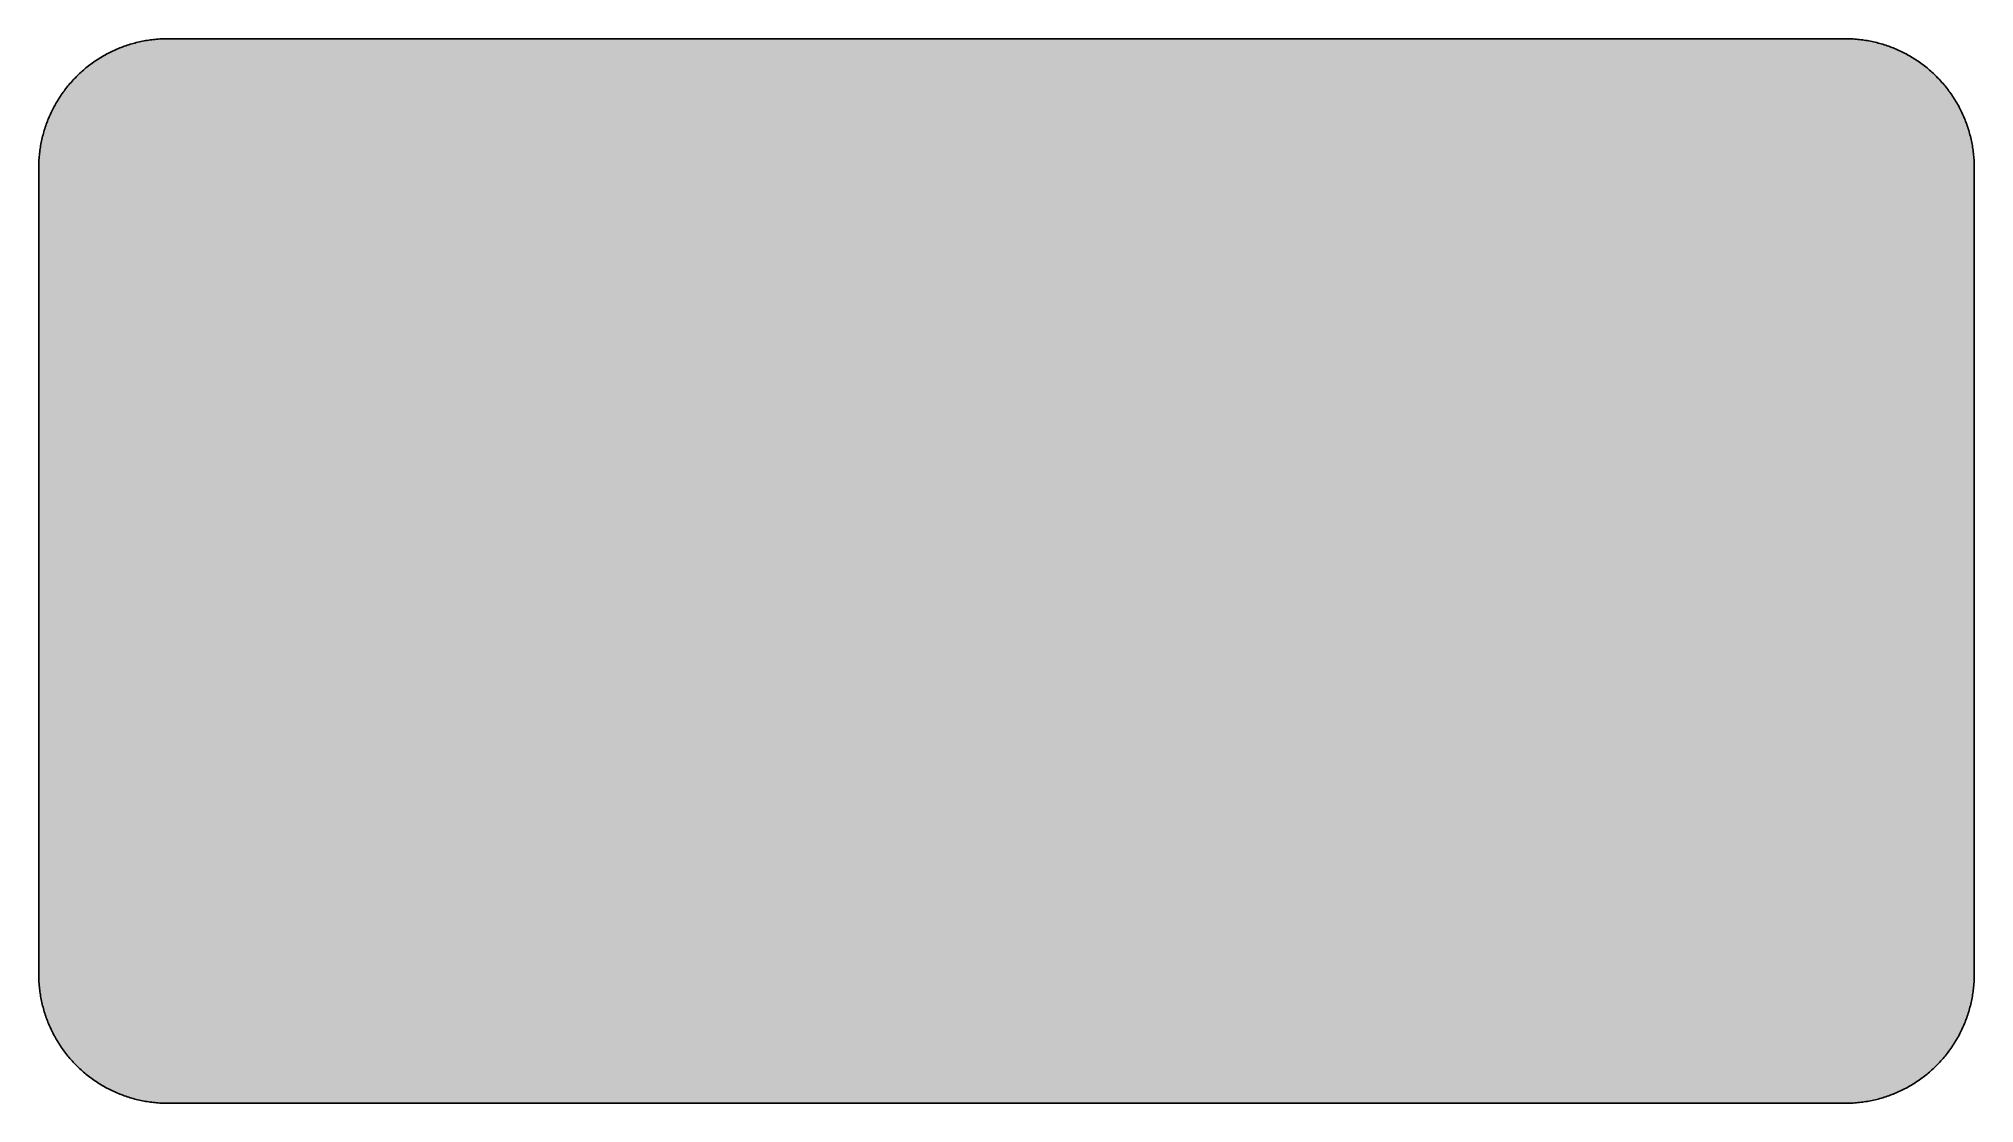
# Model space of a CAD drawing. Header units: millimetres. Extents: x 0 to 212, y 0 to 116.
import ezdxf

# ---------------------------------------------------------------- set-up
doc = ezdxf.new("R2010")
doc.units = ezdxf.units.MM

msp = doc.modelspace()

# ---------------------------------------------------------------- hatches: boundary and pattern name
msp.add_hatch(color=254).paths.add_polyline_path([(14.1633, 0.0536), (13.9878, 0.0533), (13.8125, 0.0559), (13.6373, 0.061), (13.462, 0.0686), (13.2893, 0.0787), (13.114, 0.0914), (12.9413, 0.1041), (12.7686, 0.1219), (12.5959, 0.1397), (12.4231, 0.16), (12.2504, 0.1829), (12.0777, 0.2057), (11.9075, 0.2337), (11.7373, 0.2616), (11.5672, 0.2921), (11.397, 0.3251), (11.2268, 0.3607), (11.0592, 0.3988), (10.8915, 0.4369), (10.7239, 0.4775), (10.5562, 0.5207), (10.3886, 0.5664), (10.2235, 0.6121), (10.0584, 0.6629), (9.8933, 0.7137), (9.7307, 0.7671), (9.5682, 0.8204), (9.4056, 0.8788), (9.2431, 0.9373), (9.083, 0.9982), (8.923, 1.0617), (8.763, 1.1252), (8.6055, 1.1938), (8.4455, 1.2624), (8.2906, 1.331), (8.1331, 1.4046), (7.9781, 1.4783), (7.8232, 1.5545), (7.6708, 1.6332), (7.5184, 1.7145), (7.366, 1.7958), (7.2161, 1.8796), (7.0663, 1.966), (6.919, 2.0523), (6.7716, 2.1438), (6.6243, 2.2352), (6.4795, 2.3266), (6.3348, 2.4232), (6.19, 2.5197), (6.0477, 2.6187), (5.908, 2.7178), (5.7683, 2.8194), (5.6286, 2.9235), (5.4915, 3.0302), (5.3543, 3.1369), (5.2197, 3.2461), (5.0851, 3.3579), (4.953, 3.4722), (4.8209, 3.5865), (4.6914, 3.7033), (4.5644, 3.8202), (4.4348, 3.9395), (4.3104, 4.0615), (4.1859, 4.1859), (4.0615, 4.3104), (3.9395, 4.4348), (3.8202, 4.5618), (3.7033, 4.6914), (3.5865, 4.8209), (3.4722, 4.953), (3.3579, 5.0851), (3.2487, 5.2197), (3.1369, 5.3543), (3.0302, 5.4915), (2.9235, 5.6286), (2.8194, 5.7683), (2.7178, 5.908), (2.6187, 6.0477), (2.5197, 6.19), (2.4232, 6.3348), (2.3266, 6.477), (2.2352, 6.6243), (2.1438, 6.7691), (2.0523, 6.919), (1.966, 7.0663), (1.8796, 7.2161), (1.7958, 7.366), (1.7145, 7.5184), (1.6332, 7.6708), (1.5545, 7.8232), (1.4783, 7.9781), (1.4046, 8.1331), (1.331, 8.2906), (1.2598, 8.4455), (1.1913, 8.603), (1.1252, 8.763), (1.0592, 8.923), (0.9982, 9.083), (0.9373, 9.2431), (0.8763, 9.4056), (0.8204, 9.5682), (0.7645, 9.7307), (0.7112, 9.8933), (0.6604, 10.0584), (0.6121, 10.2235), (0.5639, 10.3911), (0.5207, 10.5562), (0.4775, 10.7239), (0.4343, 10.8915), (0.3962, 11.0592), (0.3607, 11.2268), (0.3251, 11.397), (0.2921, 11.5672), (0.2616, 11.7373), (0.2311, 11.9075), (0.2057, 12.0802), (0.1803, 12.2504), (0.1575, 12.4231), (0.1372, 12.5959), (0.1194, 12.7686), (0.1041, 12.9413), (0.0889, 13.1166), (0.0787, 13.2893), (0.0686, 13.4645), (0.061, 13.6373), (0.0559, 13.8125), (0.0508, 13.9878), (0.0508, 14.163), (0.0522, 102.3592), (0.0508, 102.5322), (0.0559, 102.7074), (0.061, 102.8827), (0.0686, 103.058), (0.0787, 103.2307), (0.0889, 103.4059), (0.1041, 103.5787), (0.1194, 103.7514), (0.1372, 103.9241), (0.1575, 104.0968), (0.1803, 104.2695), (0.2057, 104.4423), (0.2311, 104.6124), (0.2616, 104.7826), (0.2921, 104.9528), (0.3251, 105.123), (0.3607, 105.2932), (0.3962, 105.4608), (0.4343, 105.6284), (0.4775, 105.7961), (0.5207, 105.9637), (0.5639, 106.1314), (0.6121, 106.2965), (0.6604, 106.4616), (0.7112, 106.6267), (0.7645, 106.7892), (0.8204, 106.9518), (0.8763, 107.1143), (0.9373, 107.2769), (0.9982, 107.4369), (1.0592, 107.5969), (1.1252, 107.757), (1.1913, 107.9144), (1.2598, 108.0745), (1.331, 108.2294), (1.4046, 108.3869), (1.4783, 108.5418), (1.5545, 108.6968), (1.6332, 108.8492), (1.7145, 109.0016), (1.7958, 109.154), (1.8796, 109.3038), (1.966, 109.4537), (2.0523, 109.601), (2.1438, 109.7483), (2.2352, 109.8956), (2.3266, 110.0404), (2.4232, 110.1852), (2.5197, 110.33), (2.6187, 110.4722), (2.7178, 110.6119), (2.8194, 110.7516), (2.9235, 110.8913), (3.0302, 111.0285), (3.1369, 111.1656), (3.2487, 111.3003), (3.3579, 111.4349), (3.4722, 111.567), (3.5865, 111.699), (3.7033, 111.8286), (3.8202, 111.9556), (3.9395, 112.0851), (4.0615, 112.2096), (4.1859, 112.334), (4.3104, 112.4585), (4.4348, 112.5804), (4.5644, 112.6998), (4.6914, 112.8166), (4.8209, 112.9335), (4.953, 113.0478), (5.0851, 113.1621), (5.2197, 113.2713), (5.3543, 113.3831), (5.4915, 113.4897), (5.6286, 113.5964), (5.7683, 113.7006), (5.908, 113.8022), (6.0477, 113.9012), (6.19, 114.0003), (6.3348, 114.0968), (6.4795, 114.1933), (6.6243, 114.2848), (6.7716, 114.3762), (6.919, 114.4676), (7.0663, 114.554), (7.2161, 114.6404), (7.366, 114.7242), (7.5184, 114.8055), (7.6708, 114.8867), (7.8232, 114.9655), (7.9781, 115.0417), (8.1331, 115.1153), (8.2906, 115.189), (8.4455, 115.2601), (8.6055, 115.3287), (8.763, 115.3947), (8.923, 115.4608), (9.083, 115.5217), (9.2431, 115.5827), (9.4056, 115.6437), (9.5682, 115.6995), (9.7307, 115.7554), (9.8933, 115.8088), (10.0584, 115.8596), (10.2235, 115.9078), (10.3886, 115.9561), (10.5562, 115.9993), (10.7239, 116.0424), (10.8915, 116.0856), (11.0592, 116.1237), (11.2268, 116.1593), (11.397, 116.1948), (11.5672, 116.2279), (11.7373, 116.2583), (11.9075, 116.2888), (12.0777, 116.3142), (12.2504, 116.3396), (12.4231, 116.3625), (12.5959, 116.3828), (12.7686, 116.4006), (12.9413, 116.4158), (13.114, 116.4311), (13.2893, 116.4412), (13.462, 116.4514), (13.6373, 116.459), (13.8125, 116.4641), (13.9878, 116.4692), (14.163, 116.4692), (197.6078, 116.4703), (197.7822, 116.4692), (197.9574, 116.4641), (198.1327, 116.459), (198.3054, 116.4514), (198.4807, 116.4412), (198.6534, 116.4311), (198.8287, 116.4158), (199.0014, 116.4006), (199.1741, 116.3828), (199.3468, 116.3625), (199.5195, 116.3396), (199.6897, 116.3142), (199.8624, 116.2888), (200.0326, 116.2583), (200.2028, 116.2279), (200.373, 116.1948), (200.5432, 116.1593), (200.7108, 116.1237), (200.8784, 116.0856), (201.0461, 116.0424), (201.2137, 115.9993), (201.3788, 115.9561), (201.5465, 115.9078), (201.7116, 115.8596), (201.8767, 115.8088), (202.0392, 115.7554), (202.2018, 115.6995), (202.3643, 115.6437), (202.5269, 115.5827), (202.6869, 115.5217), (202.8469, 115.4608), (203.007, 115.3947), (203.167, 115.3287), (203.3245, 115.2601), (203.4794, 115.189), (203.6369, 115.1153), (203.7918, 115.0417), (203.9468, 114.9655), (204.0992, 114.8867), (204.2516, 114.8055), (204.404, 114.7242), (204.5538, 114.6404), (204.7037, 114.554), (204.8535, 114.4676), (205.0009, 114.3762), (205.1456, 114.2848), (205.293, 114.1933), (205.4352, 114.0968), (205.58, 114.0003), (205.7222, 113.9012), (205.8619, 113.8022), (206.0016, 113.7006), (206.1413, 113.5964), (206.2785, 113.4897), (206.4156, 113.3831), (206.5503, 113.2713), (206.6849, 113.1621), (206.817, 113.0478), (206.949, 112.9335), (207.0786, 112.8166), (207.2081, 112.6998), (207.3351, 112.5804), (207.4596, 112.4585), (207.584, 112.334), (207.7085, 112.2096), (207.8304, 112.0851), (207.9498, 111.9556), (208.0666, 111.8286), (208.1835, 111.699), (208.2978, 111.567), (208.4121, 111.4349), (208.5238, 111.3003), (208.6331, 111.1656), (208.7397, 111.0285), (208.8464, 110.8913), (208.9506, 110.7516), (209.0522, 110.6119), (209.1512, 110.4722), (209.2503, 110.33), (209.3468, 110.1852), (209.4433, 110.0404), (209.5348, 109.8956), (209.6262, 109.7483), (209.7176, 109.601), (209.804, 109.4537), (209.8904, 109.3038), (209.9742, 109.154), (210.0555, 109.0016), (210.1367, 108.8492), (210.2155, 108.6968), (210.2917, 108.5418), (210.3653, 108.3869), (210.439, 108.2294), (210.5076, 108.0745), (210.5762, 107.9144), (210.6447, 107.757), (210.7082, 107.5969), (210.7717, 107.4369), (210.8327, 107.2769), (210.8911, 107.1143), (210.9495, 106.9518), (211.0029, 106.7892), (211.0562, 106.6267), (211.107, 106.4616), (211.1578, 106.2965), (211.2035, 106.1314), (211.2493, 105.9637), (211.2924, 105.7961), (211.3331, 105.6284), (211.3712, 105.4608), (211.4093, 105.2932), (211.4448, 105.123), (211.4779, 104.9528), (211.5083, 104.7826), (211.5363, 104.6124), (211.5642, 104.4423), (211.5871, 104.2695), (211.6099, 104.0968), (211.6303, 103.9241), (211.648, 103.7514), (211.6658, 103.5787), (211.6785, 103.4059), (211.6912, 103.2307), (211.7014, 103.058), (211.709, 102.8827), (211.7141, 102.7074), (211.7166, 102.5322), (211.7166, 102.3569), (211.7189, 14.1647), (211.7166, 13.9878), (211.7141, 13.8125), (211.709, 13.6373), (211.7014, 13.4645), (211.6912, 13.2893), (211.6785, 13.1166), (211.6658, 12.9413), (211.648, 12.7686), (211.6303, 12.5959), (211.6099, 12.4231), (211.5871, 12.2504), (211.5642, 12.0802), (211.5363, 11.9075), (211.5083, 11.7373), (211.4779, 11.5672), (211.4448, 11.397), (211.4093, 11.2268), (211.3712, 11.0592), (211.3331, 10.8915), (211.2924, 10.7239), (211.2493, 10.5562), (211.2035, 10.3911), (211.1578, 10.2235), (211.107, 10.0584), (211.0562, 9.8933), (211.0029, 9.7307), (210.9495, 9.5682), (210.8911, 9.4056), (210.8327, 9.2431), (210.7717, 9.083), (210.7082, 8.923), (210.6447, 8.763), (210.5762, 8.603), (210.5076, 8.4455), (210.439, 8.2906), (210.3653, 8.1331), (210.2917, 7.9781), (210.2155, 7.8232), (210.1367, 7.6708), (210.0555, 7.5184), (209.9742, 7.366), (209.8904, 7.2161), (209.804, 7.0663), (209.7176, 6.919), (209.6262, 6.7691), (209.5348, 6.6243), (209.4433, 6.477), (209.3468, 6.3348), (209.2503, 6.19), (209.1512, 6.0477), (209.0522, 5.908), (208.9506, 5.7683), (208.8464, 5.6286), (208.7397, 5.4915), (208.6331, 5.3543), (208.5238, 5.2197), (208.4121, 5.0851), (208.2978, 4.953), (208.1835, 4.8209), (208.0666, 4.6914), (207.9498, 4.5618), (207.8304, 4.4348), (207.7085, 4.3104), (207.584, 4.1859), (207.4596, 4.0615), (207.3351, 3.9395), (207.2081, 3.8202), (207.0786, 3.7033), (206.949, 3.5865), (206.817, 3.4722), (206.6849, 3.3579), (206.5503, 3.2461), (206.4156, 3.1369), (206.2785, 3.0302), (206.1413, 2.9235), (206.0016, 2.8194), (205.8619, 2.7178), (205.7222, 2.6187), (205.58, 2.5197), (205.4352, 2.4232), (205.293, 2.3266), (205.1456, 2.2352), (205.0009, 2.1438), (204.8535, 2.0523), (204.7037, 1.966), (204.5538, 1.8796), (204.404, 1.7958), (204.2516, 1.7145), (204.0992, 1.6332), (203.9468, 1.5545), (203.7918, 1.4783), (203.6369, 1.4046), (203.4794, 1.331), (203.3245, 1.2624), (203.167, 1.1938), (203.007, 1.1252), (202.8469, 1.0617), (202.6869, 0.9982), (202.5269, 0.9373), (202.3643, 0.8788), (202.2018, 0.8204), (202.0392, 0.7671), (201.8767, 0.7137), (201.7116, 0.6629), (201.5465, 0.6121), (201.3788, 0.5664), (201.2137, 0.5207), (201.0461, 0.4775), (200.8784, 0.4369), (200.7108, 0.3988), (200.5432, 0.3607), (200.373, 0.3251), (200.2028, 0.2921), (200.0326, 0.2616), (199.8624, 0.2337), (199.6897, 0.2057), (199.5195, 0.1829), (199.3468, 0.16), (199.1741, 0.1397), (199.0014, 0.1219), (198.8287, 0.1041), (198.6534, 0.0914), (198.4807, 0.0787), (198.3054, 0.0686), (198.1327, 0.061), (197.9574, 0.0559), (197.7822, 0.0533), (197.6069, 0.0533)])
h = msp.add_hatch(color=59)
h.paths.add_polyline_path([(14.1633, 3.5814), (13.8887, 3.5839), (13.6169, 3.5941), (13.3477, 3.6119), (13.081, 3.6347), (12.8143, 3.6652), (12.5501, 3.7008), (12.2885, 3.7465), (12.0294, 3.7948), (11.7729, 3.8506), (11.5164, 3.9141), (11.2649, 3.9827), (11.016, 4.0564), (10.7671, 4.1351), (10.5232, 4.2215), (10.2819, 4.3129), (10.0432, 4.412), (9.8069, 4.5161), (9.5733, 4.6228), (9.3447, 4.7371), (9.1186, 4.8565), (8.8951, 4.9809), (8.6741, 5.113), (8.4582, 5.2476), (8.2448, 5.3873), (8.0366, 5.5321), (7.8308, 5.682), (7.6276, 5.8369), (7.4295, 5.9969), (7.2365, 6.1595), (7.046, 6.3297), (6.8605, 6.5024), (6.6777, 6.6802), (6.5024, 6.8605), (6.3271, 7.046), (6.1595, 7.2365), (5.9969, 7.432), (5.8369, 7.6302), (5.682, 7.8308), (5.5321, 8.0366), (5.3873, 8.2448), (5.2451, 8.4582), (5.1105, 8.6741), (4.9809, 8.8951), (4.8565, 9.1186), (4.7371, 9.3447), (4.6228, 9.5758), (4.5136, 9.8069), (4.4094, 10.0432), (4.3129, 10.2819), (4.2215, 10.5232), (4.1351, 10.7696), (4.0538, 11.016), (3.9802, 11.2649), (3.9116, 11.5189), (3.8506, 11.7729), (3.7948, 12.0294), (3.744, 12.2911), (3.7008, 12.5527), (3.6627, 12.8143), (3.6322, 13.081), (3.6093, 13.3502), (3.5916, 13.6195), (3.5814, 13.8913), (3.5789, 14.163), (3.58, 102.3592), (3.5814, 102.6312), (3.5916, 102.903), (3.6093, 103.1723), (3.6322, 103.439), (3.6627, 103.7057), (3.7008, 103.9698), (3.744, 104.2314), (3.7948, 104.4905), (3.8506, 104.7471), (3.9116, 105.0036), (3.9802, 105.2551), (4.0538, 105.504), (4.1351, 105.7529), (4.2215, 105.9967), (4.3129, 106.238), (4.4094, 106.4768), (4.5136, 106.713), (4.6228, 106.9467), (4.7371, 107.1753), (4.8565, 107.4014), (4.9809, 107.6249), (5.1105, 107.8459), (5.2451, 108.0618), (5.3873, 108.2751), (5.5321, 108.4834), (5.682, 108.6891), (5.8369, 108.8923), (5.9969, 109.0905), (6.1595, 109.2835), (6.3271, 109.474), (6.5024, 109.6594), (6.6777, 109.8423), (6.8605, 110.0176), (7.046, 110.1928), (7.2365, 110.3605), (7.4295, 110.523), (7.6276, 110.683), (7.8308, 110.838), (8.0366, 110.9878), (8.2448, 111.1326), (8.4582, 111.2749), (8.6741, 111.4095), (8.8951, 111.539), (9.1186, 111.6635), (9.3447, 111.7829), (9.5733, 111.8972), (9.8069, 112.0064), (10.0432, 112.1105), (10.2819, 112.207), (10.5232, 112.2985), (10.7671, 112.3848), (11.016, 112.4661), (11.2649, 112.5398), (11.5164, 112.6084), (11.7729, 112.6693), (12.0294, 112.7252), (12.2885, 112.776), (12.5501, 112.8192), (12.8143, 112.8573), (13.081, 112.8878), (13.3477, 112.9106), (13.6169, 112.9284), (13.8887, 112.9386), (14.163, 112.9411), (197.6078, 112.9425), (197.8787, 112.9386), (198.1505, 112.9284), (198.4197, 112.9106), (198.689, 112.8878), (198.9557, 112.8573), (199.2173, 112.8192), (199.4789, 112.776), (199.7405, 112.7252), (199.9971, 112.6693), (200.2511, 112.6084), (200.5051, 112.5398), (200.754, 112.4661), (201.0004, 112.3848), (201.2467, 112.2985), (201.488, 112.207), (201.7268, 112.1105), (201.963, 112.0064), (202.1942, 111.8972), (202.4253, 111.7829), (202.6514, 111.6635), (202.8749, 111.539), (203.0959, 111.4095), (203.3118, 111.2749), (203.5251, 111.1326), (203.7334, 110.9878), (203.9391, 110.838), (204.1398, 110.683), (204.3379, 110.523), (204.5335, 110.3605), (204.724, 110.1928), (204.9094, 110.0176), (205.0898, 109.8423), (205.2676, 109.6594), (205.4403, 109.474), (205.6105, 109.2835), (205.773, 109.0905), (205.933, 108.8923), (206.088, 108.6891), (206.2378, 108.4834), (206.3826, 108.2751), (206.5223, 108.0618), (206.6569, 107.8459), (206.789, 107.6249), (206.9135, 107.4014), (207.0329, 107.1753), (207.1472, 106.9467), (207.2538, 106.713), (207.358, 106.4768), (207.457, 106.238), (207.5485, 105.9967), (207.6348, 105.7529), (207.7136, 105.504), (207.7872, 105.2551), (207.8558, 105.0036), (207.9193, 104.7471), (207.9752, 104.4905), (208.0235, 104.2314), (208.0692, 103.9698), (208.1047, 103.7057), (208.1352, 103.439), (208.1581, 103.1723), (208.1759, 102.903), (208.186, 102.6312), (208.1911, 102.3569), (208.1911, 14.1647), (208.186, 13.8913), (208.1759, 13.6195), (208.1581, 13.3502), (208.1352, 13.081), (208.1047, 12.8143), (208.0692, 12.5527), (208.0235, 12.2911), (207.9752, 12.0294), (207.9193, 11.7729), (207.8558, 11.5189), (207.7872, 11.2649), (207.7136, 11.016), (207.6348, 10.7696), (207.5485, 10.5232), (207.457, 10.2819), (207.358, 10.0432), (207.2538, 9.8069), (207.1472, 9.5758), (207.0329, 9.3447), (206.9135, 9.1186), (206.789, 8.8951), (206.6569, 8.6741), (206.5223, 8.4582), (206.3826, 8.2448), (206.2378, 8.0366), (206.088, 7.8308), (205.933, 7.6302), (205.773, 7.432), (205.6105, 7.2365), (205.4403, 7.046), (205.2676, 6.8605), (205.0898, 6.6802), (204.9094, 6.5024), (204.724, 6.3297), (204.5335, 6.1595), (204.3379, 5.9969), (204.1398, 5.8369), (203.9391, 5.682), (203.7334, 5.5321), (203.5251, 5.3873), (203.3118, 5.2476), (203.0959, 5.113), (202.8749, 4.9809), (202.6514, 4.8565), (202.4253, 4.7371), (202.1942, 4.6228), (201.963, 4.5161), (201.7268, 4.412), (201.488, 4.3129), (201.2467, 4.2215), (201.0004, 4.1351), (200.754, 4.0564), (200.5051, 3.9827), (200.2511, 3.9141), (199.9971, 3.8506), (199.7405, 3.7948), (199.4789, 3.7465), (199.2173, 3.7008), (198.9557, 3.6652), (198.689, 3.6347), (198.4197, 3.6119), (198.1505, 3.5941), (197.8787, 3.5839), (197.6069, 3.5789)])
h.paths.add_polyline_path([(14.1633, 8.8731), (14.0259, 8.8748), (13.8887, 8.8798), (13.7541, 8.8875), (13.622, 8.9002), (13.4874, 8.9154), (13.3553, 8.9332), (13.2258, 8.9535), (13.0962, 8.9789), (12.9667, 9.0068), (12.8397, 9.0373), (12.7127, 9.0729), (12.5882, 9.1084), (12.4663, 9.1491), (12.3419, 9.1923), (12.2225, 9.238), (12.1031, 9.2888), (11.9837, 9.3396), (11.8694, 9.3929), (11.7526, 9.4513), (11.6408, 9.5098), (11.5291, 9.5733), (11.4198, 9.6368), (11.3106, 9.7053), (11.2039, 9.7765), (11.0998, 9.8476), (10.9957, 9.9238), (10.8966, 10), (10.7975, 10.0787), (10.6985, 10.1625), (10.6045, 10.2464), (10.5105, 10.3327), (10.4216, 10.4216), (10.3327, 10.5131), (10.2464, 10.6045), (10.16, 10.701), (10.0787, 10.7975), (10, 10.8966), (9.9212, 10.9982), (9.8476, 11.0998), (9.7739, 11.2039), (9.7053, 11.3106), (9.6368, 11.4198), (9.5707, 11.5291), (9.5098, 11.6408), (9.4488, 11.7551), (9.3929, 11.8694), (9.337, 11.9863), (9.2862, 12.1031), (9.238, 12.2225), (9.1923, 12.3444), (9.1491, 12.4663), (9.1084, 12.5908), (9.0703, 12.7152), (9.0373, 12.8397), (9.0068, 12.9692), (8.9789, 13.0962), (8.9535, 13.2258), (8.9306, 13.3579), (8.9129, 13.4899), (8.8976, 13.622), (8.8849, 13.7566), (8.8773, 13.8913), (8.8722, 14.0259), (8.8697, 14.163), (8.8717, 102.3592), (8.8722, 102.4941), (8.8773, 102.6312), (8.8849, 102.7659), (8.8976, 102.8979), (8.9129, 103.0326), (8.9306, 103.1646), (8.9535, 103.2942), (8.9789, 103.4237), (9.0068, 103.5533), (9.0373, 103.6803), (9.0703, 103.8073), (9.1084, 103.9317), (9.1491, 104.0536), (9.1923, 104.1781), (9.238, 104.2975), (9.2862, 104.4169), (9.337, 104.5362), (9.3929, 104.6505), (9.4488, 104.7674), (9.5098, 104.8791), (9.5707, 104.9909), (9.6368, 105.1001), (9.7053, 105.2093), (9.7739, 105.316), (9.8476, 105.4202), (9.9212, 105.5243), (10, 105.6234), (10.0787, 105.7224), (10.16, 105.8215), (10.2464, 105.9155), (10.3327, 106.0094), (10.4216, 106.0983), (10.5105, 106.1872), (10.6045, 106.2736), (10.6985, 106.36), (10.7975, 106.4412), (10.8966, 106.52), (10.9957, 106.5987), (11.0998, 106.6724), (11.2039, 106.746), (11.3106, 106.8146), (11.4198, 106.8832), (11.5291, 106.9492), (11.6408, 107.0102), (11.7526, 107.0712), (11.8694, 107.127), (11.9837, 107.1829), (12.1031, 107.2337), (12.2225, 107.282), (12.3419, 107.3277), (12.4663, 107.3709), (12.5882, 107.4115), (12.7127, 107.4496), (12.8397, 107.4826), (12.9667, 107.5131), (13.0962, 107.5411), (13.2258, 107.5665), (13.3553, 107.5893), (13.4874, 107.6071), (13.622, 107.6223), (13.7541, 107.635), (13.8887, 107.6427), (14.0259, 107.6477), (14.163, 107.6503), (197.6078, 107.6508), (197.7441, 107.6477), (197.8787, 107.6427), (198.0133, 107.635), (198.1479, 107.6223), (198.28, 107.6071), (198.4121, 107.5893), (198.5442, 107.5665), (198.6737, 107.5411), (198.8007, 107.5131), (198.9303, 107.4826), (199.0547, 107.4496), (199.1792, 107.4115), (199.3036, 107.3709), (199.4256, 107.3277), (199.5475, 107.282), (199.6669, 107.2337), (199.7837, 107.1829), (199.9005, 107.127), (200.0148, 107.0712), (200.1291, 107.0102), (200.2409, 106.9492), (200.3501, 106.8832), (200.4593, 106.8146), (200.566, 106.746), (200.6702, 106.6724), (200.7718, 106.5987), (200.8734, 106.52), (200.9724, 106.4412), (201.0689, 106.36), (201.1655, 106.2736), (201.2569, 106.1872), (201.3483, 106.0983), (201.4372, 106.0094), (201.5236, 105.9155), (201.6074, 105.8215), (201.6912, 105.7224), (201.77, 105.6234), (201.8462, 105.5243), (201.9224, 105.4202), (201.9935, 105.316), (202.0646, 105.2093), (202.1332, 105.1001), (202.1967, 104.9909), (202.2602, 104.8791), (202.3186, 104.7674), (202.377, 104.6505), (202.4304, 104.5362), (202.4812, 104.4169), (202.532, 104.2975), (202.5777, 104.1781), (202.6209, 104.0536), (202.6615, 103.9317), (202.6971, 103.8073), (202.7326, 103.6803), (202.7631, 103.5533), (202.7911, 103.4237), (202.8165, 103.2942), (202.8368, 103.1646), (202.8546, 103.0326), (202.8698, 102.8979), (202.8825, 102.7659), (202.8901, 102.6312), (202.8952, 102.4941), (202.8977, 102.3569), (202.8994, 14.1647), (202.8952, 14.0259), (202.8901, 13.8913), (202.8825, 13.7566), (202.8698, 13.622), (202.8546, 13.4899), (202.8368, 13.3579), (202.8165, 13.2258), (202.7911, 13.0962), (202.7631, 12.9692), (202.7326, 12.8397), (202.6971, 12.7152), (202.6615, 12.5908), (202.6209, 12.4663), (202.5777, 12.3444), (202.532, 12.2225), (202.4812, 12.1031), (202.4304, 11.9863), (202.377, 11.8694), (202.3186, 11.7551), (202.2602, 11.6408), (202.1967, 11.5291), (202.1332, 11.4198), (202.0646, 11.3106), (201.9935, 11.2039), (201.9224, 11.0998), (201.8462, 10.9982), (201.77, 10.8966), (201.6912, 10.7975), (201.6074, 10.701), (201.5236, 10.6045), (201.4372, 10.5131), (201.3483, 10.4216), (201.2569, 10.3327), (201.1655, 10.2464), (201.0689, 10.1625), (200.9724, 10.0787), (200.8734, 10), (200.7718, 9.9238), (200.6702, 9.8476), (200.566, 9.7765), (200.4593, 9.7053), (200.3501, 9.6368), (200.2409, 9.5733), (200.1291, 9.5098), (200.0148, 9.4513), (199.9005, 9.3929), (199.7837, 9.3396), (199.6669, 9.2888), (199.5475, 9.238), (199.4256, 9.1923), (199.3036, 9.1491), (199.1792, 9.1084), (199.0547, 9.0729), (198.9303, 9.0373), (198.8007, 9.0068), (198.6737, 8.9789), (198.5442, 8.9535), (198.4121, 8.9332), (198.28, 8.9154), (198.1479, 8.9002), (198.0133, 8.8875), (197.8787, 8.8798), (197.7441, 8.8748), (197.6069, 8.8722)], flags=16)
h = msp.add_hatch(color=59)
edge = h.paths.add_edge_path()
edge.add_line((64.2137, 35.3314), (64.2087, 35.6489))
edge.add_line((64.2087, 35.6489), (64.196, 35.9664))
edge.add_line((64.196, 35.9664), (64.1756, 36.2788))
edge.add_line((64.1756, 36.2788), (64.1477, 36.5912))
edge.add_line((64.1477, 36.5912), (64.1121, 36.9037))
edge.add_line((64.1121, 36.9037), (64.069, 37.211))
edge.add_line((64.069, 37.211), (64.0207, 37.5158))
edge.add_line((64.0207, 37.5158), (63.9623, 37.8181))
edge.add_line((63.9623, 37.8181), (63.8962, 38.1178))
edge.add_line((63.8962, 38.1178), (63.8226, 38.415))
edge.add_line((63.8226, 38.415), (63.7438, 38.7096))
edge.add_line((63.7438, 38.7096), (63.6575, 39.0017))
edge.add_line((63.6575, 39.0017), (63.5635, 39.2887))
edge.add_line((63.5635, 39.2887), (63.4644, 39.5757))
edge.add_line((63.4644, 39.5757), (63.3552, 39.8577))
edge.add_line((63.3552, 39.8577), (63.2435, 40.1371))
edge.add_line((63.2435, 40.1371), (63.1215, 40.4114))
edge.add_line((63.1215, 40.4114), (62.9945, 40.6832))
edge.add_line((62.9945, 40.6832), (62.8625, 40.9499))
edge.add_line((62.8625, 40.9499), (62.7228, 41.214))
edge.add_line((62.7228, 41.214), (62.5754, 41.4757))
edge.add_line((62.5754, 41.4757), (62.4256, 41.7322))
edge.add_line((62.4256, 41.7322), (62.2681, 41.9837))
edge.add_line((62.2681, 41.9837), (62.103, 42.2326))
edge.add_line((62.103, 42.2326), (61.9354, 42.4764))
edge.add_line((61.9354, 42.4764), (61.7601, 42.7177))
edge.add_line((61.7601, 42.7177), (61.5798, 42.9539))
edge.add_line((61.5798, 42.9539), (61.3943, 43.1851))
edge.add_line((61.3943, 43.1851), (61.2013, 43.4111))
edge.add_line((61.2013, 43.4111), (61.0057, 43.6321))
edge.add_line((61.0057, 43.6321), (60.8025, 43.848))
edge.add_line((60.8025, 43.848), (60.5968, 44.0614))
edge.add_line((60.5968, 44.0614), (60.3834, 44.2671))
edge.add_line((60.3834, 44.2671), (60.1675, 44.4703))
edge.add_line((60.1675, 44.4703), (59.9465, 44.6659))
edge.add_line((59.9465, 44.6659), (59.7205, 44.8564))
edge.add_line((59.7205, 44.8564), (59.4893, 45.0444))
edge.add_line((59.4893, 45.0444), (59.2531, 45.2247))
edge.add_line((59.2531, 45.2247), (59.0144, 45.4))
edge.add_line((59.0144, 45.4), (58.768, 45.5676))
edge.add_line((58.768, 45.5676), (58.5216, 45.7327))
edge.add_line((58.5216, 45.7327), (58.2676, 45.8902))
edge.add_line((58.2676, 45.8902), (58.0111, 46.0426))
edge.add_line((58.0111, 46.0426), (57.752, 46.1874))
edge.add_line((57.752, 46.1874), (57.4878, 46.3271))
edge.add_line((57.4878, 46.3271), (57.2186, 46.4591))
edge.add_line((57.2186, 46.4591), (56.9468, 46.5861))
edge.add_line((56.9468, 46.5861), (56.6725, 46.7081))
edge.add_line((56.6725, 46.7081), (56.3931, 46.8198))
edge.add_line((56.3931, 46.8198), (56.1111, 46.929))
edge.add_line((56.1111, 46.929), (55.8267, 47.0281))
edge.add_line((55.8267, 47.0281), (55.5371, 47.1221))
edge.add_line((55.5371, 47.1221), (55.245, 47.2084))
edge.add_line((55.245, 47.2084), (54.9504, 47.2897))
edge.add_line((54.9504, 47.2897), (54.6532, 47.3608))
edge.add_line((54.6532, 47.3608), (54.3535, 47.4269))
edge.add_line((54.3535, 47.4269), (54.0512, 47.4853))
edge.add_line((54.0512, 47.4853), (53.7464, 47.5361))
edge.add_line((53.7464, 47.5361), (53.4391, 47.5793))
edge.add_line((53.4391, 47.5793), (53.1266, 47.6148))
edge.add_line((53.1266, 47.6148), (52.8142, 47.6402))
edge.add_line((52.8142, 47.6402), (52.5018, 47.6606))
edge.add_line((52.5018, 47.6606), (52.1843, 47.6733))
edge.add_line((52.1843, 47.6733), (51.8643, 47.6783))
edge.add_line((51.8643, 47.6783), (51.5468, 47.6733))
edge.add_line((51.5468, 47.6733), (51.2293, 47.6606))
edge.add_line((51.2293, 47.6606), (50.9143, 47.6402))
edge.add_line((50.9143, 47.6402), (50.6019, 47.6148))
edge.add_line((50.6019, 47.6148), (50.292, 47.5793))
edge.add_line((50.292, 47.5793), (49.9847, 47.5361))
edge.add_line((49.9847, 47.5361), (49.6799, 47.4853))
edge.add_line((49.6799, 47.4853), (49.3776, 47.4269))
edge.add_line((49.3776, 47.4269), (49.0779, 47.3608))
edge.add_line((49.0779, 47.3608), (48.7807, 47.2897))
edge.add_line((48.7807, 47.2897), (48.4861, 47.2084))
edge.add_line((48.4861, 47.2084), (48.194, 47.1221))
edge.add_line((48.194, 47.1221), (47.9044, 47.0281))
edge.add_line((47.9044, 47.0281), (47.6199, 46.929))
edge.add_line((47.6199, 46.929), (47.338, 46.8198))
edge.add_line((47.338, 46.8198), (47.0586, 46.7081))
edge.add_line((47.0586, 46.7081), (46.7843, 46.5861))
edge.add_line((46.7843, 46.5861), (46.5125, 46.4591))
edge.add_line((46.5125, 46.4591), (46.2432, 46.3271))
edge.add_line((46.2432, 46.3271), (45.9791, 46.1874))
edge.add_line((45.9791, 46.1874), (45.72, 46.0426))
edge.add_line((45.72, 46.0426), (45.4635, 45.8902))
edge.add_line((45.4635, 45.8902), (45.2095, 45.7327))
edge.add_line((45.2095, 45.7327), (44.9631, 45.5676))
edge.add_line((44.9631, 45.5676), (44.7167, 45.4))
edge.add_line((44.7167, 45.4), (44.4779, 45.2247))
edge.add_line((44.4779, 45.2247), (44.2417, 45.0444))
edge.add_line((44.2417, 45.0444), (44.0106, 44.8564))
edge.add_line((44.0106, 44.8564), (43.7845, 44.6659))
edge.add_line((43.7845, 44.6659), (43.5635, 44.4703))
edge.add_line((43.5635, 44.4703), (43.3476, 44.2671))
edge.add_line((43.3476, 44.2671), (43.1343, 44.0614))
edge.add_line((43.1343, 44.0614), (42.9285, 43.848))
edge.add_line((42.9285, 43.848), (42.7253, 43.6321))
edge.add_line((42.7253, 43.6321), (42.5298, 43.4111))
edge.add_line((42.5298, 43.4111), (42.3367, 43.1851))
edge.add_line((42.3367, 43.1851), (42.1513, 42.9539))
edge.add_line((42.1513, 42.9539), (41.971, 42.7177))
edge.add_line((41.971, 42.7177), (41.7957, 42.4764))
edge.add_line((41.7957, 42.4764), (41.6281, 42.2326))
edge.add_line((41.6281, 42.2326), (41.463, 41.9837))
edge.add_line((41.463, 41.9837), (41.3055, 41.7322))
edge.add_line((41.3055, 41.7322), (41.1531, 41.4757))
edge.add_line((41.1531, 41.4757), (41.0083, 41.214))
edge.add_line((41.0083, 41.214), (40.8686, 40.9499))
edge.add_line((40.8686, 40.9499), (40.7365, 40.6832))
edge.add_line((40.7365, 40.6832), (40.6095, 40.4114))
edge.add_line((40.6095, 40.4114), (40.4876, 40.1371))
edge.add_line((40.4876, 40.1371), (40.3733, 39.8577))
edge.add_line((40.3733, 39.8577), (40.2666, 39.5757))
edge.add_line((40.2666, 39.5757), (40.1676, 39.2887))
edge.add_line((40.1676, 39.2887), (40.0736, 39.0017))
edge.add_line((40.0736, 39.0017), (39.9872, 38.7096))
edge.add_line((39.9872, 38.7096), (39.9059, 38.415))
edge.add_line((39.9059, 38.415), (39.8348, 38.1178))
edge.add_line((39.8348, 38.1178), (39.7688, 37.8181))
edge.add_line((39.7688, 37.8181), (39.7104, 37.5158))
edge.add_line((39.7104, 37.5158), (39.6596, 37.211))
edge.add_line((39.6596, 37.211), (39.6164, 36.9037))
edge.add_line((39.6164, 36.9037), (39.5808, 36.5912))
edge.add_line((39.5808, 36.5912), (39.5529, 36.2788))
edge.add_line((39.5529, 36.2788), (39.5351, 35.9664))
edge.add_line((39.5351, 35.9664), (39.5224, 35.6489))
edge.add_line((39.5224, 35.6489), (39.5173, 35.3289))
edge.add_line((39.5173, 35.3289), (39.5224, 35.0114))
edge.add_line((39.5224, 35.0114), (39.5351, 34.6939))
edge.add_line((39.5351, 34.6939), (39.5529, 34.3789))
edge.add_line((39.5529, 34.3789), (39.5808, 34.0665))
edge.add_line((39.5808, 34.0665), (39.6164, 33.7566))
edge.add_line((39.6164, 33.7566), (39.6596, 33.4493))
edge.add_line((39.6596, 33.4493), (39.7104, 33.1445))
edge.add_line((39.7104, 33.1445), (39.7688, 32.8422))
edge.add_line((39.7688, 32.8422), (39.8348, 32.5425))
edge.add_line((39.8348, 32.5425), (39.9059, 32.2453))
edge.add_line((39.9059, 32.2453), (39.9872, 31.9507))
edge.add_line((39.9872, 31.9507), (40.0736, 31.6586))
edge.add_line((40.0736, 31.6586), (40.1676, 31.369))
edge.add_line((40.1676, 31.369), (40.2666, 31.0845))
edge.add_line((40.2666, 31.0845), (40.3733, 30.8026))
edge.add_line((40.3733, 30.8026), (40.4876, 30.5232))
edge.add_line((40.4876, 30.5232), (40.6095, 30.2489))
edge.add_line((40.6095, 30.2489), (40.7365, 29.9771))
edge.add_line((40.7365, 29.9771), (40.8686, 29.7078))
edge.add_line((40.8686, 29.7078), (41.0083, 29.4437))
edge.add_line((41.0083, 29.4437), (41.1531, 29.1846))
edge.add_line((41.1531, 29.1846), (41.3055, 28.9281))
edge.add_line((41.3055, 28.9281), (41.463, 28.6741))
edge.add_line((41.463, 28.6741), (41.6281, 28.4251))
edge.add_line((41.6281, 28.4251), (41.7957, 28.1813))
edge.add_line((41.7957, 28.1813), (41.971, 27.9425))
edge.add_line((41.971, 27.9425), (42.1513, 27.7063))
edge.add_line((42.1513, 27.7063), (42.3367, 27.4752))
edge.add_line((42.3367, 27.4752), (42.5298, 27.2491))
edge.add_line((42.5298, 27.2491), (42.7253, 27.0281))
edge.add_line((42.7253, 27.0281), (42.9285, 26.8122))
edge.add_line((42.9285, 26.8122), (43.1343, 26.5989))
edge.add_line((43.1343, 26.5989), (43.3476, 26.3931))
edge.add_line((43.3476, 26.3931), (43.5635, 26.1899))
edge.add_line((43.5635, 26.1899), (43.7845, 25.9944))
edge.add_line((43.7845, 25.9944), (44.0106, 25.8013))
edge.add_line((44.0106, 25.8013), (44.2417, 25.6159))
edge.add_line((44.2417, 25.6159), (44.4779, 25.4356))
edge.add_line((44.4779, 25.4356), (44.7167, 25.2603))
edge.add_line((44.7167, 25.2603), (44.9631, 25.0927))
edge.add_line((44.9631, 25.0927), (45.2095, 24.9276))
edge.add_line((45.2095, 24.9276), (45.4635, 24.7701))
edge.add_line((45.4635, 24.7701), (45.72, 24.6177))
edge.add_line((45.72, 24.6177), (45.9791, 24.4729))
edge.add_line((45.9791, 24.4729), (46.2432, 24.3332))
edge.add_line((46.2432, 24.3332), (46.5125, 24.2011))
edge.add_line((46.5125, 24.2011), (46.7843, 24.0741))
edge.add_line((46.7843, 24.0741), (47.0586, 23.9522))
edge.add_line((47.0586, 23.9522), (47.338, 23.8404))
edge.add_line((47.338, 23.8404), (47.6199, 23.7312))
edge.add_line((47.6199, 23.7312), (47.9044, 23.6322))
edge.add_line((47.9044, 23.6322), (48.194, 23.5382))
edge.add_line((48.194, 23.5382), (48.4861, 23.4518))
edge.add_line((48.4861, 23.4518), (48.7807, 23.3705))
edge.add_line((48.7807, 23.3705), (49.0779, 23.2994))
edge.add_line((49.0779, 23.2994), (49.3776, 23.2334))
edge.add_line((49.3776, 23.2334), (49.6799, 23.175))
edge.add_line((49.6799, 23.175), (49.9847, 23.1242))
edge.add_line((49.9847, 23.1242), (50.292, 23.081))
edge.add_line((50.292, 23.081), (50.6019, 23.0454))
edge.add_line((50.6019, 23.0454), (50.9143, 23.02))
edge.add_line((50.9143, 23.02), (51.2293, 22.9997))
edge.add_line((51.2293, 22.9997), (51.5468, 22.987))
edge.add_line((51.5468, 22.987), (51.8643, 22.9819))
edge.add_line((51.8643, 22.9819), (52.1843, 22.987))
edge.add_line((52.1843, 22.987), (52.5018, 22.9997))
edge.add_line((52.5018, 22.9997), (52.8142, 23.02))
edge.add_line((52.8142, 23.02), (53.1266, 23.0454))
edge.add_line((53.1266, 23.0454), (53.4391, 23.081))
edge.add_line((53.4391, 23.081), (53.7464, 23.1242))
edge.add_line((53.7464, 23.1242), (54.0512, 23.175))
edge.add_line((54.0512, 23.175), (54.3535, 23.2334))
edge.add_line((54.3535, 23.2334), (54.6532, 23.2994))
edge.add_line((54.6532, 23.2994), (54.9504, 23.3705))
edge.add_line((54.9504, 23.3705), (55.245, 23.4518))
edge.add_line((55.245, 23.4518), (55.5371, 23.5382))
edge.add_line((55.5371, 23.5382), (55.8267, 23.6322))
edge.add_line((55.8267, 23.6322), (56.1111, 23.7312))
edge.add_line((56.1111, 23.7312), (56.3931, 23.8404))
edge.add_line((56.3931, 23.8404), (56.6725, 23.9522))
edge.add_line((56.6725, 23.9522), (56.9468, 24.0741))
edge.add_line((56.9468, 24.0741), (57.2186, 24.2011))
edge.add_line((57.2186, 24.2011), (57.4878, 24.3332))
edge.add_line((57.4878, 24.3332), (57.752, 24.4729))
edge.add_line((57.752, 24.4729), (58.0111, 24.6177))
edge.add_line((58.0111, 24.6177), (58.2676, 24.7701))
edge.add_line((58.2676, 24.7701), (58.5216, 24.9276))
edge.add_line((58.5216, 24.9276), (58.768, 25.0927))
edge.add_line((58.768, 25.0927), (59.0144, 25.2603))
edge.add_line((59.0144, 25.2603), (59.2531, 25.4356))
edge.add_line((59.2531, 25.4356), (59.4893, 25.6159))
edge.add_line((59.4893, 25.6159), (59.7205, 25.8013))
edge.add_line((59.7205, 25.8013), (59.9465, 25.9944))
edge.add_line((59.9465, 25.9944), (60.1675, 26.1899))
edge.add_line((60.1675, 26.1899), (60.3834, 26.3931))
edge.add_line((60.3834, 26.3931), (60.5968, 26.5989))
edge.add_line((60.5968, 26.5989), (60.8025, 26.8122))
edge.add_line((60.8025, 26.8122), (61.0057, 27.0281))
edge.add_line((61.0057, 27.0281), (61.2013, 27.2491))
edge.add_line((61.2013, 27.2491), (61.3943, 27.4752))
edge.add_line((61.3943, 27.4752), (61.5798, 27.7063))
edge.add_line((61.5798, 27.7063), (61.7601, 27.9425))
edge.add_line((61.7601, 27.9425), (61.9354, 28.1813))
edge.add_line((61.9354, 28.1813), (62.103, 28.4251))
edge.add_line((62.103, 28.4251), (62.2681, 28.6741))
edge.add_line((62.2681, 28.6741), (62.4256, 28.9281))
edge.add_line((62.4256, 28.9281), (62.5754, 29.1846))
edge.add_line((62.5754, 29.1846), (62.7228, 29.4437))
edge.add_line((62.7228, 29.4437), (62.8625, 29.7078))
edge.add_line((62.8625, 29.7078), (62.9945, 29.9771))
edge.add_line((62.9945, 29.9771), (63.1215, 30.2489))
edge.add_line((63.1215, 30.2489), (63.2435, 30.5232))
edge.add_line((63.2435, 30.5232), (63.3552, 30.8026))
edge.add_line((63.3552, 30.8026), (63.4644, 31.0845))
edge.add_line((63.4644, 31.0845), (63.5635, 31.369))
edge.add_line((63.5635, 31.369), (63.6575, 31.6586))
edge.add_line((63.6575, 31.6586), (63.7438, 31.9507))
edge.add_line((63.7438, 31.9507), (63.8226, 32.2453))
edge.add_line((63.8226, 32.2453), (63.8962, 32.5425))
edge.add_line((63.8962, 32.5425), (63.9623, 32.8422))
edge.add_line((63.9623, 32.8422), (64.0207, 33.1445))
edge.add_line((64.0207, 33.1445), (64.069, 33.4493))
edge.add_line((64.069, 33.4493), (64.1121, 33.7566))
edge.add_line((64.1121, 33.7566), (64.1477, 34.0665))
edge.add_line((64.1477, 34.0665), (64.1756, 34.3789))
edge.add_line((64.1756, 34.3789), (64.196, 34.6939))
edge.add_line((64.196, 34.6939), (64.2087, 35.0114))
edge.add_line((64.2087, 35.0114), (64.2112, 35.3289))
edge = h.paths.add_edge_path(flags=16)
edge.add_line((173.7953, 35.3314), (173.7893, 35.6489))
edge.add_line((173.7893, 35.6489), (173.7792, 35.9664))
edge.add_line((173.7792, 35.9664), (173.7589, 36.2788))
edge.add_line((173.7589, 36.2788), (173.7309, 36.5912))
edge.add_line((173.7309, 36.5912), (173.6954, 36.9037))
edge.add_line((173.6954, 36.9037), (173.6522, 37.211))
edge.add_line((173.6522, 37.211), (173.6014, 37.5158))
edge.add_line((173.6014, 37.5158), (173.543, 37.8181))
edge.add_line((173.543, 37.8181), (173.4769, 38.1178))
edge.add_line((173.4769, 38.1178), (173.4058, 38.415))
edge.add_line((173.4058, 38.415), (173.3245, 38.7096))
edge.add_line((173.3245, 38.7096), (173.2382, 39.0017))
edge.add_line((173.2382, 39.0017), (173.1442, 39.2887))
edge.add_line((173.1442, 39.2887), (173.0451, 39.5757))
edge.add_line((173.0451, 39.5757), (172.9384, 39.8577))
edge.add_line((172.9384, 39.8577), (172.8241, 40.1371))
edge.add_line((172.8241, 40.1371), (172.7022, 40.4114))
edge.add_line((172.7022, 40.4114), (172.5778, 40.6832))
edge.add_line((172.5778, 40.6832), (172.4431, 40.9499))
edge.add_line((172.4431, 40.9499), (172.3034, 41.214))
edge.add_line((172.3034, 41.214), (172.1587, 41.4757))
edge.add_line((172.1587, 41.4757), (172.0063, 41.7322))
edge.add_line((172.0063, 41.7322), (171.8488, 41.9837))
edge.add_line((171.8488, 41.9837), (171.6862, 42.2326))
edge.add_line((171.6862, 42.2326), (171.516, 42.4764))
edge.add_line((171.516, 42.4764), (171.3408, 42.7177))
edge.add_line((171.3408, 42.7177), (171.1604, 42.9539))
edge.add_line((171.1604, 42.9539), (170.975, 43.1851))
edge.add_line((170.975, 43.1851), (170.7845, 43.4111))
edge.add_line((170.7845, 43.4111), (170.5864, 43.6321))
edge.add_line((170.5864, 43.6321), (170.3857, 43.848))
edge.add_line((170.3857, 43.848), (170.1775, 44.0614))
edge.add_line((170.1775, 44.0614), (169.9666, 44.2671))
edge.add_line((169.9666, 44.2671), (169.7482, 44.4703))
edge.add_line((169.7482, 44.4703), (169.5272, 44.6659))
edge.add_line((169.5272, 44.6659), (169.3012, 44.8564))
edge.add_line((169.3012, 44.8564), (169.07, 45.0444))
edge.add_line((169.07, 45.0444), (168.8338, 45.2247))
edge.add_line((168.8338, 45.2247), (168.595, 45.4))
edge.add_line((168.595, 45.4), (168.3512, 45.5676))
edge.add_line((168.3512, 45.5676), (168.1023, 45.7327))
edge.add_line((168.1023, 45.7327), (167.8508, 45.8902))
edge.add_line((167.8508, 45.8902), (167.5943, 46.0426))
edge.add_line((167.5943, 46.0426), (167.3327, 46.1874))
edge.add_line((167.3327, 46.1874), (167.0685, 46.3271))
edge.add_line((167.0685, 46.3271), (166.7993, 46.4591))
edge.add_line((166.7993, 46.4591), (166.5275, 46.5861))
edge.add_line((166.5275, 46.5861), (166.2532, 46.7081))
edge.add_line((166.2532, 46.7081), (165.9738, 46.8198))
edge.add_line((165.9738, 46.8198), (165.6918, 46.929))
edge.add_line((165.6918, 46.929), (165.4073, 47.0281))
edge.add_line((165.4073, 47.0281), (165.1178, 47.1221))
edge.add_line((165.1178, 47.1221), (164.8282, 47.2084))
edge.add_line((164.8282, 47.2084), (164.5336, 47.2897))
edge.add_line((164.5336, 47.2897), (164.2364, 47.3608))
edge.add_line((164.2364, 47.3608), (163.9341, 47.4269))
edge.add_line((163.9341, 47.4269), (163.6319, 47.4853))
edge.add_line((163.6319, 47.4853), (163.3271, 47.5361))
edge.add_line((163.3271, 47.5361), (163.0197, 47.5793))
edge.add_line((163.0197, 47.5793), (162.7099, 47.6148))
edge.add_line((162.7099, 47.6148), (162.3974, 47.6402))
edge.add_line((162.3974, 47.6402), (162.0825, 47.6606))
edge.add_line((162.0825, 47.6606), (161.765, 47.6733))
edge.add_line((161.765, 47.6733), (161.4475, 47.6783))
edge.add_line((161.4475, 47.6783), (161.1274, 47.6733))
edge.add_line((161.1274, 47.6733), (160.8125, 47.6606))
edge.add_line((160.8125, 47.6606), (160.4975, 47.6402))
edge.add_line((160.4975, 47.6402), (160.1851, 47.6148))
edge.add_line((160.1851, 47.6148), (159.8752, 47.5793))
edge.add_line((159.8752, 47.5793), (159.5653, 47.5361))
edge.add_line((159.5653, 47.5361), (159.2605, 47.4853))
edge.add_line((159.2605, 47.4853), (158.9583, 47.4269))
edge.add_line((158.9583, 47.4269), (158.6586, 47.3608))
edge.add_line((158.6586, 47.3608), (158.3614, 47.2897))
edge.add_line((158.3614, 47.2897), (158.0667, 47.2084))
edge.add_line((158.0667, 47.2084), (157.7746, 47.1221))
edge.add_line((157.7746, 47.1221), (157.4876, 47.0281))
edge.add_line((157.4876, 47.0281), (157.2006, 46.929))
edge.add_line((157.2006, 46.929), (156.9187, 46.8198))
edge.add_line((156.9187, 46.8198), (156.6418, 46.7081))
edge.add_line((156.6418, 46.7081), (156.3649, 46.5861))
edge.add_line((156.3649, 46.5861), (156.0932, 46.4591))
edge.add_line((156.0932, 46.4591), (155.8265, 46.3271))
edge.add_line((155.8265, 46.3271), (155.5623, 46.1874))
edge.add_line((155.5623, 46.1874), (155.3007, 46.0426))
edge.add_line((155.3007, 46.0426), (155.0441, 45.8902))
edge.add_line((155.0441, 45.8902), (154.7927, 45.7327))
edge.add_line((154.7927, 45.7327), (154.5438, 45.5676))
edge.add_line((154.5438, 45.5676), (154.2999, 45.4))
edge.add_line((154.2999, 45.4), (154.0586, 45.2247))
edge.add_line((154.0586, 45.2247), (153.8249, 45.0444))
edge.add_line((153.8249, 45.0444), (153.5938, 44.8564))
edge.add_line((153.5938, 44.8564), (153.3677, 44.6659))
edge.add_line((153.3677, 44.6659), (153.1442, 44.4703))
edge.add_line((153.1442, 44.4703), (152.9283, 44.2671))
edge.add_line((152.9283, 44.2671), (152.7175, 44.0614))
edge.add_line((152.7175, 44.0614), (152.5092, 43.848))
edge.add_line((152.5092, 43.848), (152.3086, 43.6321))
edge.add_line((152.3086, 43.6321), (152.1104, 43.4111))
edge.add_line((152.1104, 43.4111), (151.9199, 43.1851))
edge.add_line((151.9199, 43.1851), (151.7345, 42.9539))
edge.add_line((151.7345, 42.9539), (151.5516, 42.7177))
edge.add_line((151.5516, 42.7177), (151.3789, 42.4764))
edge.add_line((151.3789, 42.4764), (151.2087, 42.2326))
edge.add_line((151.2087, 42.2326), (151.0462, 41.9837))
edge.add_line((151.0462, 41.9837), (150.8862, 41.7322))
edge.add_line((150.8862, 41.7322), (150.7363, 41.4757))
edge.add_line((150.7363, 41.4757), (150.589, 41.214))
edge.add_line((150.589, 41.214), (150.4493, 40.9499))
edge.add_line((150.4493, 40.9499), (150.3172, 40.6832))
edge.add_line((150.3172, 40.6832), (150.1902, 40.4114))
edge.add_line((150.1902, 40.4114), (150.0708, 40.1371))
edge.add_line((150.0708, 40.1371), (149.9565, 39.8577))
edge.add_line((149.9565, 39.8577), (149.8498, 39.5757))
edge.add_line((149.8498, 39.5757), (149.7482, 39.2887))
edge.add_line((149.7482, 39.2887), (149.6543, 39.0017))
edge.add_line((149.6543, 39.0017), (149.5679, 38.7096))
edge.add_line((149.5679, 38.7096), (149.4892, 38.415))
edge.add_line((149.4892, 38.415), (149.4155, 38.1178))
edge.add_line((149.4155, 38.1178), (149.3495, 37.8181))
edge.add_line((149.3495, 37.8181), (149.2936, 37.5158))
edge.add_line((149.2936, 37.5158), (149.2428, 37.211))
edge.add_line((149.2428, 37.211), (149.1996, 36.9037))
edge.add_line((149.1996, 36.9037), (149.164, 36.5912))
edge.add_line((149.164, 36.5912), (149.1361, 36.2788))
edge.add_line((149.1361, 36.2788), (149.1158, 35.9664))
edge.add_line((149.1158, 35.9664), (149.1031, 35.6489))
edge.add_line((149.1031, 35.6489), (149.1005, 35.3289))
edge.add_line((149.1005, 35.3289), (149.1031, 35.0114))
edge.add_line((149.1031, 35.0114), (149.1158, 34.6939))
edge.add_line((149.1158, 34.6939), (149.1361, 34.3789))
edge.add_line((149.1361, 34.3789), (149.164, 34.0665))
edge.add_line((149.164, 34.0665), (149.1996, 33.7566))
edge.add_line((149.1996, 33.7566), (149.2428, 33.4493))
edge.add_line((149.2428, 33.4493), (149.2936, 33.1445))
edge.add_line((149.2936, 33.1445), (149.3495, 32.8422))
edge.add_line((149.3495, 32.8422), (149.4155, 32.5425))
edge.add_line((149.4155, 32.5425), (149.4892, 32.2453))
edge.add_line((149.4892, 32.2453), (149.5679, 31.9507))
edge.add_line((149.5679, 31.9507), (149.6543, 31.6586))
edge.add_line((149.6543, 31.6586), (149.7482, 31.369))
edge.add_line((149.7482, 31.369), (149.8498, 31.0845))
edge.add_line((149.8498, 31.0845), (149.9565, 30.8026))
edge.add_line((149.9565, 30.8026), (150.0708, 30.5232))
edge.add_line((150.0708, 30.5232), (150.1902, 30.2489))
edge.add_line((150.1902, 30.2489), (150.3172, 29.9771))
edge.add_line((150.3172, 29.9771), (150.4493, 29.7078))
edge.add_line((150.4493, 29.7078), (150.589, 29.4437))
edge.add_line((150.589, 29.4437), (150.7363, 29.1846))
edge.add_line((150.7363, 29.1846), (150.8862, 28.9281))
edge.add_line((150.8862, 28.9281), (151.0462, 28.6741))
edge.add_line((151.0462, 28.6741), (151.2087, 28.4251))
edge.add_line((151.2087, 28.4251), (151.3789, 28.1813))
edge.add_line((151.3789, 28.1813), (151.5516, 27.9425))
edge.add_line((151.5516, 27.9425), (151.7345, 27.7063))
edge.add_line((151.7345, 27.7063), (151.9199, 27.4752))
edge.add_line((151.9199, 27.4752), (152.1104, 27.2491))
edge.add_line((152.1104, 27.2491), (152.3086, 27.0281))
edge.add_line((152.3086, 27.0281), (152.5092, 26.8122))
edge.add_line((152.5092, 26.8122), (152.7175, 26.5989))
edge.add_line((152.7175, 26.5989), (152.9283, 26.3931))
edge.add_line((152.9283, 26.3931), (153.1442, 26.1899))
edge.add_line((153.1442, 26.1899), (153.3677, 25.9944))
edge.add_line((153.3677, 25.9944), (153.5938, 25.8013))
edge.add_line((153.5938, 25.8013), (153.8249, 25.6159))
edge.add_line((153.8249, 25.6159), (154.0586, 25.4356))
edge.add_line((154.0586, 25.4356), (154.2999, 25.2603))
edge.add_line((154.2999, 25.2603), (154.5438, 25.0927))
edge.add_line((154.5438, 25.0927), (154.7927, 24.9276))
edge.add_line((154.7927, 24.9276), (155.0441, 24.7701))
edge.add_line((155.0441, 24.7701), (155.3007, 24.6177))
edge.add_line((155.3007, 24.6177), (155.5623, 24.4729))
edge.add_line((155.5623, 24.4729), (155.8265, 24.3332))
edge.add_line((155.8265, 24.3332), (156.0932, 24.2011))
edge.add_line((156.0932, 24.2011), (156.3649, 24.0741))
edge.add_line((156.3649, 24.0741), (156.6418, 23.9522))
edge.add_line((156.6418, 23.9522), (156.9187, 23.8404))
edge.add_line((156.9187, 23.8404), (157.2006, 23.7312))
edge.add_line((157.2006, 23.7312), (157.4876, 23.6322))
edge.add_line((157.4876, 23.6322), (157.7746, 23.5382))
edge.add_line((157.7746, 23.5382), (158.0667, 23.4518))
edge.add_line((158.0667, 23.4518), (158.3614, 23.3705))
edge.add_line((158.3614, 23.3705), (158.6586, 23.2994))
edge.add_line((158.6586, 23.2994), (158.9583, 23.2334))
edge.add_line((158.9583, 23.2334), (159.2605, 23.175))
edge.add_line((159.2605, 23.175), (159.5653, 23.1242))
edge.add_line((159.5653, 23.1242), (159.8752, 23.081))
edge.add_line((159.8752, 23.081), (160.1851, 23.0454))
edge.add_line((160.1851, 23.0454), (160.4975, 23.02))
edge.add_line((160.4975, 23.02), (160.8125, 22.9997))
edge.add_line((160.8125, 22.9997), (161.1274, 22.987))
edge.add_line((161.1274, 22.987), (161.4475, 22.9819))
edge.add_line((161.4475, 22.9819), (161.765, 22.987))
edge.add_line((161.765, 22.987), (162.0825, 22.9997))
edge.add_line((162.0825, 22.9997), (162.3974, 23.02))
edge.add_line((162.3974, 23.02), (162.7099, 23.0454))
edge.add_line((162.7099, 23.0454), (163.0197, 23.081))
edge.add_line((163.0197, 23.081), (163.3271, 23.1242))
edge.add_line((163.3271, 23.1242), (163.6319, 23.175))
edge.add_line((163.6319, 23.175), (163.9341, 23.2334))
edge.add_line((163.9341, 23.2334), (164.2364, 23.2994))
edge.add_line((164.2364, 23.2994), (164.5336, 23.3705))
edge.add_line((164.5336, 23.3705), (164.8282, 23.4518))
edge.add_line((164.8282, 23.4518), (165.1178, 23.5382))
edge.add_line((165.1178, 23.5382), (165.4073, 23.6322))
edge.add_line((165.4073, 23.6322), (165.6918, 23.7312))
edge.add_line((165.6918, 23.7312), (165.9738, 23.8404))
edge.add_line((165.9738, 23.8404), (166.2532, 23.9522))
edge.add_line((166.2532, 23.9522), (166.5275, 24.0741))
edge.add_line((166.5275, 24.0741), (166.7993, 24.2011))
edge.add_line((166.7993, 24.2011), (167.0685, 24.3332))
edge.add_line((167.0685, 24.3332), (167.3327, 24.4729))
edge.add_line((167.3327, 24.4729), (167.5943, 24.6177))
edge.add_line((167.5943, 24.6177), (167.8508, 24.7701))
edge.add_line((167.8508, 24.7701), (168.1023, 24.9276))
edge.add_line((168.1023, 24.9276), (168.3512, 25.0927))
edge.add_line((168.3512, 25.0927), (168.595, 25.2603))
edge.add_line((168.595, 25.2603), (168.8338, 25.4356))
edge.add_line((168.8338, 25.4356), (169.07, 25.6159))
edge.add_line((169.07, 25.6159), (169.3012, 25.8013))
edge.add_line((169.3012, 25.8013), (169.5272, 25.9944))
edge.add_line((169.5272, 25.9944), (169.7482, 26.1899))
edge.add_line((169.7482, 26.1899), (169.9666, 26.3931))
edge.add_line((169.9666, 26.3931), (170.1775, 26.5989))
edge.add_line((170.1775, 26.5989), (170.3857, 26.8122))
edge.add_line((170.3857, 26.8122), (170.5864, 27.0281))
edge.add_line((170.5864, 27.0281), (170.7845, 27.2491))
edge.add_line((170.7845, 27.2491), (170.975, 27.4752))
edge.add_line((170.975, 27.4752), (171.1604, 27.7063))
edge.add_line((171.1604, 27.7063), (171.3408, 27.9425))
edge.add_line((171.3408, 27.9425), (171.516, 28.1813))
edge.add_line((171.516, 28.1813), (171.6862, 28.4251))
edge.add_line((171.6862, 28.4251), (171.8488, 28.6741))
edge.add_line((171.8488, 28.6741), (172.0063, 28.9281))
edge.add_line((172.0063, 28.9281), (172.1587, 29.1846))
edge.add_line((172.1587, 29.1846), (172.3034, 29.4437))
edge.add_line((172.3034, 29.4437), (172.4431, 29.7078))
edge.add_line((172.4431, 29.7078), (172.5778, 29.9771))
edge.add_line((172.5778, 29.9771), (172.7022, 30.2489))
edge.add_line((172.7022, 30.2489), (172.8241, 30.5232))
edge.add_line((172.8241, 30.5232), (172.9384, 30.8026))
edge.add_line((172.9384, 30.8026), (173.0451, 31.0845))
edge.add_line((173.0451, 31.0845), (173.1442, 31.369))
edge.add_line((173.1442, 31.369), (173.2382, 31.6586))
edge.add_line((173.2382, 31.6586), (173.3245, 31.9507))
edge.add_line((173.3245, 31.9507), (173.4058, 32.2453))
edge.add_line((173.4058, 32.2453), (173.4769, 32.5425))
edge.add_line((173.4769, 32.5425), (173.543, 32.8422))
edge.add_line((173.543, 32.8422), (173.6014, 33.1445))
edge.add_line((173.6014, 33.1445), (173.6522, 33.4493))
edge.add_line((173.6522, 33.4493), (173.6954, 33.7566))
edge.add_line((173.6954, 33.7566), (173.7309, 34.0665))
edge.add_line((173.7309, 34.0665), (173.7589, 34.3789))
edge.add_line((173.7589, 34.3789), (173.7792, 34.6939))
edge.add_line((173.7792, 34.6939), (173.7893, 35.0114))
edge.add_line((173.7893, 35.0114), (173.7944, 35.3289))
edge = h.paths.add_edge_path(flags=16)
edge.add_line((36.4324, 35.3314), (28.7154, 35.3314))
edge.add_line((28.7154, 35.3314), (28.6334, 35.3314))
edge.add_line((28.6334, 35.3314), (28.5547, 35.3339))
edge.add_line((28.5547, 35.3339), (28.4759, 35.339))
edge.add_line((28.4759, 35.339), (28.3997, 35.3466))
edge.add_line((28.3997, 35.3466), (28.321, 35.3543))
edge.add_line((28.321, 35.3543), (28.2448, 35.3644))
edge.add_line((28.2448, 35.3644), (28.1686, 35.3771))
edge.add_line((28.1686, 35.3771), (28.0924, 35.3924))
edge.add_line((28.0924, 35.3924), (28.0162, 35.4101))
edge.add_line((28.0162, 35.4101), (27.9425, 35.4279))
edge.add_line((27.9425, 35.4279), (27.8689, 35.4482))
edge.add_line((27.8689, 35.4482), (27.7952, 35.4686))
edge.add_line((27.7952, 35.4686), (27.7241, 35.4914))
edge.add_line((27.7241, 35.4914), (27.653, 35.5168))
edge.add_line((27.653, 35.5168), (27.5819, 35.5448))
edge.add_line((27.5819, 35.5448), (27.5133, 35.5727))
edge.add_line((27.5133, 35.5727), (27.4447, 35.6032))
edge.add_line((27.4447, 35.6032), (27.3761, 35.6337))
edge.add_line((27.3761, 35.6337), (27.3101, 35.6667))
edge.add_line((27.3101, 35.6667), (27.244, 35.7022))
edge.add_line((27.244, 35.7022), (27.178, 35.7378))
edge.add_line((27.178, 35.7378), (27.1145, 35.7759))
edge.add_line((27.1145, 35.7759), (27.051, 35.8165))
edge.add_line((27.051, 35.8165), (26.9875, 35.8572))
edge.add_line((26.9875, 35.8572), (26.9265, 35.9004))
edge.add_line((26.9265, 35.9004), (26.8681, 35.9435))
edge.add_line((26.8681, 35.9435), (26.8097, 35.9893))
edge.add_line((26.8097, 35.9893), (26.7513, 36.035))
edge.add_line((26.7513, 36.035), (26.6929, 36.0832))
edge.add_line((26.6929, 36.0832), (26.6395, 36.1315))
edge.add_line((26.6395, 36.1315), (26.5836, 36.1823))
edge.add_line((26.5836, 36.1823), (26.5303, 36.2331))
edge.add_line((26.5303, 36.2331), (26.4795, 36.2864))
edge.add_line((26.4795, 36.2864), (26.4287, 36.3398))
edge.add_line((26.4287, 36.3398), (26.3804, 36.3957))
edge.add_line((26.3804, 36.3957), (26.3322, 36.4541))
edge.add_line((26.3322, 36.4541), (26.2865, 36.51))
edge.add_line((26.2865, 36.51), (26.2407, 36.5684))
edge.add_line((26.2407, 36.5684), (26.1976, 36.6293))
edge.add_line((26.1976, 36.6293), (26.1544, 36.6903))
edge.add_line((26.1544, 36.6903), (26.1137, 36.7538))
edge.add_line((26.1137, 36.7538), (26.0731, 36.8148))
edge.add_line((26.0731, 36.8148), (26.0375, 36.8808))
edge.add_line((26.0375, 36.8808), (25.9994, 36.9443))
edge.add_line((25.9994, 36.9443), (25.9639, 37.0103))
edge.add_line((25.9639, 37.0103), (25.9309, 37.0789))
edge.add_line((25.9309, 37.0789), (25.9004, 37.145))
edge.add_line((25.9004, 37.145), (25.8699, 37.2161))
edge.add_line((25.8699, 37.2161), (25.842, 37.2847))
edge.add_line((25.842, 37.2847), (25.814, 37.3558))
edge.add_line((25.814, 37.3558), (25.7886, 37.4269))
edge.add_line((25.7886, 37.4269), (25.7658, 37.498))
edge.add_line((25.7658, 37.498), (25.7454, 37.5717))
edge.add_line((25.7454, 37.5717), (25.7251, 37.6453))
edge.add_line((25.7251, 37.6453), (25.7073, 37.719))
edge.add_line((25.7073, 37.719), (25.6896, 37.7952))
edge.add_line((25.6896, 37.7952), (25.6743, 37.8714))
edge.add_line((25.6743, 37.8714), (25.6642, 37.9476))
edge.add_line((25.6642, 37.9476), (25.6515, 38.0238))
edge.add_line((25.6515, 38.0238), (25.6438, 38.1))
edge.add_line((25.6438, 38.1), (25.6362, 38.1787))
edge.add_line((25.6362, 38.1787), (25.6311, 38.2575))
edge.add_line((25.6311, 38.2575), (25.6286, 38.3362))
edge.add_line((25.6286, 38.3362), (25.6286, 38.4175))
edge.add_line((25.6286, 38.4175), (25.6286, 52.7798))
edge.add_line((25.6286, 52.7798), (25.6286, 52.8498))
edge.add_line((25.6286, 52.8498), (25.6311, 52.9184))
edge.add_line((25.6311, 52.9184), (25.6337, 52.9895))
edge.add_line((25.6337, 52.9895), (25.6388, 53.0581))
edge.add_line((25.6388, 53.0581), (25.6464, 53.1266))
edge.add_line((25.6464, 53.1266), (25.6565, 53.1952))
edge.add_line((25.6565, 53.1952), (25.6667, 53.2638))
edge.add_line((25.6667, 53.2638), (25.6769, 53.3324))
edge.add_line((25.6769, 53.3324), (25.6896, 53.401))
edge.add_line((25.6896, 53.401), (25.7048, 53.467))
edge.add_line((25.7048, 53.467), (25.72, 53.533))
edge.add_line((25.72, 53.533), (25.7378, 53.5991))
edge.add_line((25.7378, 53.5991), (25.7556, 53.6651))
edge.add_line((25.7556, 53.6651), (25.7759, 53.7286))
edge.add_line((25.7759, 53.7286), (25.7988, 53.7921))
edge.add_line((25.7988, 53.7921), (25.8216, 53.8556))
edge.add_line((25.8216, 53.8556), (25.8445, 53.9191))
edge.add_line((25.8445, 53.9191), (25.8699, 53.9801))
edge.add_line((25.8699, 53.9801), (25.8978, 54.0436))
edge.add_line((25.8978, 54.0436), (25.9258, 54.1045))
edge.add_line((25.9258, 54.1045), (25.9563, 54.163))
edge.add_line((25.9563, 54.163), (25.9867, 54.2239))
edge.add_line((25.9867, 54.2239), (26.0172, 54.2823))
edge.add_line((26.0172, 54.2823), (26.0502, 54.3408))
edge.add_line((26.0502, 54.3408), (26.0858, 54.3966))
edge.add_line((26.0858, 54.3966), (26.1214, 54.4525))
edge.add_line((26.1214, 54.4525), (26.1569, 54.5084))
edge.add_line((26.1569, 54.5084), (26.195, 54.5643))
edge.add_line((26.195, 54.5643), (26.2357, 54.6176))
edge.add_line((26.2357, 54.6176), (26.2763, 54.671))
edge.add_line((26.2763, 54.671), (26.3169, 54.7218))
edge.add_line((26.3169, 54.7218), (26.3601, 54.7751))
edge.add_line((26.3601, 54.7751), (26.4033, 54.8234))
edge.add_line((26.4033, 54.8234), (26.4465, 54.8742))
edge.add_line((26.4465, 54.8742), (26.4922, 54.9224))
edge.add_line((26.4922, 54.9224), (26.5405, 54.9707))
edge.add_line((26.5405, 54.9707), (26.5887, 55.0164))
edge.add_line((26.5887, 55.0164), (26.637, 55.0621))
edge.add_line((26.637, 55.0621), (26.6852, 55.1053))
edge.add_line((26.6852, 55.1053), (26.736, 55.1485))
edge.add_line((26.736, 55.1485), (26.7894, 55.1917))
edge.add_line((26.7894, 55.1917), (26.8402, 55.2323))
edge.add_line((26.8402, 55.2323), (26.8961, 55.2729))
edge.add_line((26.8961, 55.2729), (26.9494, 55.311))
edge.add_line((26.9494, 55.311), (27.0053, 55.3491))
edge.add_line((27.0053, 55.3491), (27.0612, 55.3872))
edge.add_line((27.0612, 55.3872), (27.117, 55.4228))
edge.add_line((27.117, 55.4228), (27.1755, 55.4558))
edge.add_line((27.1755, 55.4558), (27.2339, 55.4888))
edge.add_line((27.2339, 55.4888), (27.2948, 55.5193))
edge.add_line((27.2948, 55.5193), (27.3558, 55.5498))
edge.add_line((27.3558, 55.5498), (27.4168, 55.5803))
edge.add_line((27.4168, 55.5803), (27.4777, 55.6082))
edge.add_line((27.4777, 55.6082), (27.5412, 55.6336))
edge.add_line((27.5412, 55.6336), (27.6047, 55.659))
edge.add_line((27.6047, 55.659), (27.6682, 55.6844))
edge.add_line((27.6682, 55.6844), (27.7343, 55.7073))
edge.add_line((27.7343, 55.7073), (27.8003, 55.7276))
edge.add_line((27.8003, 55.7276), (27.8663, 55.7479))
edge.add_line((27.8663, 55.7479), (27.9324, 55.7657))
edge.add_line((27.9324, 55.7657), (28.001, 55.7835))
edge.add_line((28.001, 55.7835), (28.0695, 55.7987))
edge.add_line((28.0695, 55.7987), (28.1381, 55.8114))
edge.add_line((28.1381, 55.8114), (28.2067, 55.8241))
edge.add_line((28.2067, 55.8241), (71.9307, 63.1126))
edge.add_line((71.9307, 63.1126), (92.6345, 83.8161))
edge.add_line((92.6345, 83.8161), (92.6617, 83.8429))
edge.add_line((92.6617, 83.8429), (92.6871, 83.8683))
edge.add_line((92.6871, 83.8683), (92.7151, 83.8937))
edge.add_line((92.7151, 83.8937), (92.743, 83.9216))
edge.add_line((92.743, 83.9216), (92.7735, 83.947))
edge.add_line((92.7735, 83.947), (92.8014, 83.9699))
edge.add_line((92.8014, 83.9699), (92.8294, 83.9953))
edge.add_line((92.8294, 83.9953), (92.8599, 84.0207))
edge.add_line((92.8599, 84.0207), (92.8903, 84.0435))
edge.add_line((92.8903, 84.0435), (92.9183, 84.0664))
edge.add_line((92.9183, 84.0664), (92.9488, 84.0892))
edge.add_line((92.9488, 84.0892), (92.9792, 84.1121))
edge.add_line((92.9792, 84.1121), (93.0097, 84.135))
edge.add_line((93.0097, 84.135), (93.0402, 84.1578))
edge.add_line((93.0402, 84.1578), (93.0732, 84.1781))
edge.add_line((93.0732, 84.1781), (93.1037, 84.201))
edge.add_line((93.1037, 84.201), (93.1342, 84.2213))
edge.add_line((93.1342, 84.2213), (93.1672, 84.2416))
edge.add_line((93.1672, 84.2416), (93.1977, 84.262))
edge.add_line((93.1977, 84.262), (93.2307, 84.2823))
edge.add_line((93.2307, 84.2823), (93.2637, 84.3001))
edge.add_line((93.2637, 84.3001), (93.2967, 84.3178))
edge.add_line((93.2967, 84.3178), (93.3298, 84.3382))
edge.add_line((93.3298, 84.3382), (93.3628, 84.3559))
edge.add_line((93.3628, 84.3559), (93.3958, 84.3737))
edge.add_line((93.3958, 84.3737), (93.4288, 84.389))
edge.add_line((93.4288, 84.389), (93.4618, 84.4067))
edge.add_line((93.4618, 84.4067), (93.4974, 84.422))
edge.add_line((93.4974, 84.422), (93.5304, 84.4398))
edge.add_line((93.5304, 84.4398), (93.566, 84.455))
edge.add_line((93.566, 84.455), (93.599, 84.4702))
edge.add_line((93.599, 84.4702), (93.6346, 84.4829))
edge.add_line((93.6346, 84.4829), (93.6701, 84.4982))
edge.add_line((93.6701, 84.4982), (93.7057, 84.5109))
edge.add_line((93.7057, 84.5109), (93.7387, 84.5261))
edge.add_line((93.7387, 84.5261), (93.7743, 84.5388))
edge.add_line((93.7743, 84.5388), (93.8098, 84.5515))
edge.add_line((93.8098, 84.5515), (93.8454, 84.5617))
edge.add_line((93.8454, 84.5617), (93.8835, 84.5744))
edge.add_line((93.8835, 84.5744), (93.919, 84.5845))
edge.add_line((93.919, 84.5845), (93.9546, 84.5972))
edge.add_line((93.9546, 84.5972), (93.9902, 84.6074))
edge.add_line((93.9902, 84.6074), (94.0283, 84.6176))
edge.add_line((94.0283, 84.6176), (94.0638, 84.6252))
edge.add_line((94.0638, 84.6252), (94.0994, 84.6353))
edge.add_line((94.0994, 84.6353), (94.1375, 84.643))
edge.add_line((94.1375, 84.643), (94.173, 84.6506))
edge.add_line((94.173, 84.6506), (94.2111, 84.6582))
edge.add_line((94.2111, 84.6582), (94.2492, 84.6658))
edge.add_line((94.2492, 84.6658), (94.2848, 84.6734))
edge.add_line((94.2848, 84.6734), (94.3229, 84.6785))
edge.add_line((94.3229, 84.6785), (94.361, 84.6861))
edge.add_line((94.361, 84.6861), (94.3966, 84.6912))
edge.add_line((94.3966, 84.6912), (94.4347, 84.6963))
edge.add_line((94.4347, 84.6963), (94.4728, 84.6988))
edge.add_line((94.4728, 84.6988), (94.5109, 84.7039))
edge.add_line((94.5109, 84.7039), (94.549, 84.7065))
edge.add_line((94.549, 84.7065), (94.5871, 84.7115))
edge.add_line((94.5871, 84.7115), (94.6252, 84.7141))
edge.add_line((94.6252, 84.7141), (94.6633, 84.7141))
edge.add_line((94.6633, 84.7141), (94.7014, 84.7166))
edge.add_line((94.7014, 84.7166), (94.7395, 84.7192))
edge.add_line((94.7395, 84.7192), (94.7776, 84.7192))
edge.add_line((94.7776, 84.7192), (94.8157, 84.7192))
edge.add_line((94.8157, 84.7192), (154.1928, 84.7203))
edge.add_line((154.1928, 84.7203), (154.2237, 84.7192))
edge.add_line((154.2237, 84.7192), (154.2567, 84.7192))
edge.add_line((154.2567, 84.7192), (154.2898, 84.7166))
edge.add_line((154.2898, 84.7166), (154.3228, 84.7166))
edge.add_line((154.3228, 84.7166), (154.3558, 84.7141))
edge.add_line((154.3558, 84.7141), (154.3888, 84.7115))
edge.add_line((154.3888, 84.7115), (154.4193, 84.7115))
edge.add_line((154.4193, 84.7115), (154.4523, 84.709))
edge.add_line((154.4523, 84.709), (154.4853, 84.7039))
edge.add_line((154.4853, 84.7039), (154.5184, 84.7014))
edge.add_line((154.5184, 84.7014), (154.5514, 84.6988))
edge.add_line((154.5514, 84.6988), (154.5819, 84.6938))
edge.add_line((154.5819, 84.6938), (154.6149, 84.6887))
edge.add_line((154.6149, 84.6887), (154.6479, 84.6861))
edge.add_line((154.6479, 84.6861), (154.6784, 84.6811))
edge.add_line((154.6784, 84.6811), (154.7114, 84.6734))
edge.add_line((154.7114, 84.6734), (154.7419, 84.6684))
edge.add_line((154.7419, 84.6684), (154.7749, 84.6633))
edge.add_line((154.7749, 84.6633), (154.8079, 84.6557))
edge.add_line((154.8079, 84.6557), (154.8384, 84.6506))
edge.add_line((154.8384, 84.6506), (154.8714, 84.643))
edge.add_line((154.8714, 84.643), (154.9019, 84.6353))
edge.add_line((154.9019, 84.6353), (154.9324, 84.6277))
edge.add_line((154.9324, 84.6277), (154.9654, 84.6201))
edge.add_line((154.9654, 84.6201), (154.9959, 84.6125))
edge.add_line((154.9959, 84.6125), (155.0264, 84.6023))
edge.add_line((155.0264, 84.6023), (155.0594, 84.5947))
edge.add_line((155.0594, 84.5947), (155.0899, 84.5845))
edge.add_line((155.0899, 84.5845), (155.1203, 84.5744))
edge.add_line((155.1203, 84.5744), (155.1508, 84.5642))
edge.add_line((155.1508, 84.5642), (155.1813, 84.5541))
edge.add_line((155.1813, 84.5541), (155.2118, 84.5439))
edge.add_line((155.2118, 84.5439), (155.2423, 84.5337))
edge.add_line((155.2423, 84.5337), (155.2727, 84.5236))
edge.add_line((155.2727, 84.5236), (155.3032, 84.5109))
edge.add_line((155.3032, 84.5109), (155.3337, 84.4982))
edge.add_line((155.3337, 84.4982), (155.3642, 84.488))
edge.add_line((155.3642, 84.488), (155.3947, 84.4753))
edge.add_line((155.3947, 84.4753), (155.4251, 84.4626))
edge.add_line((155.4251, 84.4626), (155.4531, 84.4474))
edge.add_line((155.4531, 84.4474), (155.4836, 84.4347))
edge.add_line((155.4836, 84.4347), (155.5115, 84.422))
edge.add_line((155.5115, 84.422), (155.542, 84.4067))
edge.add_line((155.542, 84.4067), (155.5699, 84.394))
edge.add_line((155.5699, 84.394), (155.6004, 84.3788))
edge.add_line((155.6004, 84.3788), (155.6283, 84.3636))
edge.add_line((155.6283, 84.3636), (155.6563, 84.3483))
edge.add_line((155.6563, 84.3483), (155.6868, 84.3331))
edge.add_line((155.6868, 84.3331), (155.7147, 84.3153))
edge.add_line((155.7147, 84.3153), (155.7426, 84.3001))
edge.add_line((155.7426, 84.3001), (155.7706, 84.2848))
edge.add_line((155.7706, 84.2848), (155.7985, 84.267))
edge.add_line((155.7985, 84.267), (155.8265, 84.2493))
edge.add_line((155.8265, 84.2493), (155.8544, 84.2315))
edge.add_line((155.8544, 84.2315), (155.8798, 84.2137))
edge.add_line((155.8798, 84.2137), (155.9077, 84.1959))
edge.add_line((155.9077, 84.1959), (155.9357, 84.1781))
edge.add_line((155.9357, 84.1781), (155.9611, 84.1604))
edge.add_line((155.9611, 84.1604), (155.989, 84.14))
edge.add_line((155.989, 84.14), (156.0144, 84.1223))
edge.add_line((156.0144, 84.1223), (156.0424, 84.1019))
edge.add_line((156.0424, 84.1019), (156.0678, 84.0816))
edge.add_line((156.0678, 84.0816), (156.0932, 84.0638))
edge.add_line((156.0932, 84.0638), (156.1186, 84.0435))
edge.add_line((156.1186, 84.0435), (184.985, 60.9519))
edge.add_line((184.985, 60.9519), (185.0187, 60.9219))
edge.add_line((185.0187, 60.9219), (185.0517, 60.894))
edge.add_line((185.0517, 60.894), (185.0847, 60.866))
edge.add_line((185.0847, 60.866), (185.1177, 60.8381))
edge.add_line((185.1177, 60.8381), (185.1508, 60.8076))
edge.add_line((185.1508, 60.8076), (185.1812, 60.7771))
edge.add_line((185.1812, 60.7771), (185.2117, 60.7466))
edge.add_line((185.2117, 60.7466), (185.2447, 60.7162))
edge.add_line((185.2447, 60.7162), (185.2727, 60.6857))
edge.add_line((185.2727, 60.6857), (185.3032, 60.6552))
edge.add_line((185.3032, 60.6552), (185.3336, 60.6222))
edge.add_line((185.3336, 60.6222), (185.3616, 60.5917))
edge.add_line((185.3616, 60.5917), (185.3895, 60.5587))
edge.add_line((185.3895, 60.5587), (185.42, 60.5257))
edge.add_line((185.42, 60.5257), (185.4454, 60.4926))
edge.add_line((185.4454, 60.4926), (185.4733, 60.4596))
edge.add_line((185.4733, 60.4596), (185.4987, 60.4241))
edge.add_line((185.4987, 60.4241), (185.5267, 60.391))
edge.add_line((185.5267, 60.391), (185.5521, 60.3555))
edge.add_line((185.5521, 60.3555), (185.5775, 60.3199))
edge.add_line((185.5775, 60.3199), (185.6003, 60.2869))
edge.add_line((185.6003, 60.2869), (185.6257, 60.2513))
edge.add_line((185.6257, 60.2513), (185.6486, 60.2132))
edge.add_line((185.6486, 60.2132), (185.6715, 60.1777))
edge.add_line((185.6715, 60.1777), (185.6943, 60.1421))
edge.add_line((185.6943, 60.1421), (185.7172, 60.104))
edge.add_line((185.7172, 60.104), (185.7375, 60.0685))
edge.add_line((185.7375, 60.0685), (185.7578, 60.0304))
edge.add_line((185.7578, 60.0304), (185.7781, 59.9923))
edge.add_line((185.7781, 59.9923), (185.7985, 59.9542))
edge.add_line((185.7985, 59.9542), (185.8188, 59.9161))
edge.add_line((185.8188, 59.9161), (185.8366, 59.878))
edge.add_line((185.8366, 59.878), (185.8543, 59.8399))
edge.add_line((185.8543, 59.8399), (185.8721, 59.7992))
edge.add_line((185.8721, 59.7992), (185.8899, 59.7611))
edge.add_line((185.8899, 59.7611), (185.9077, 59.7205))
edge.add_line((185.9077, 59.7205), (185.9229, 59.6824))
edge.add_line((185.9229, 59.6824), (185.9382, 59.6417))
edge.add_line((185.9382, 59.6417), (185.9534, 59.6011))
edge.add_line((185.9534, 59.6011), (185.9686, 59.5605))
edge.add_line((185.9686, 59.5605), (185.9813, 59.5198))
edge.add_line((185.9813, 59.5198), (185.994, 59.4792))
edge.add_line((185.994, 59.4792), (186.0067, 59.4385))
edge.add_line((186.0067, 59.4385), (186.0194, 59.3979))
edge.add_line((186.0194, 59.3979), (186.0321, 59.3547))
edge.add_line((186.0321, 59.3547), (186.0423, 59.3141))
edge.add_line((186.0423, 59.3141), (186.0525, 59.2734))
edge.add_line((186.0525, 59.2734), (186.0626, 59.2303))
edge.add_line((186.0626, 59.2303), (186.0728, 59.1896))
edge.add_line((186.0728, 59.1896), (186.0804, 59.1464))
edge.add_line((186.0804, 59.1464), (186.0906, 59.1033))
edge.add_line((186.0906, 59.1033), (186.0982, 59.0601))
edge.add_line((186.0982, 59.0601), (186.1033, 59.0194))
edge.add_line((186.1033, 59.0194), (186.1109, 58.9763))
edge.add_line((186.1109, 58.9763), (186.116, 58.9331))
edge.add_line((186.116, 58.9331), (186.121, 58.8899))
edge.add_line((186.121, 58.8899), (186.1261, 58.8467))
edge.add_line((186.1261, 58.8467), (186.1312, 58.8035))
edge.add_line((186.1312, 58.8035), (186.1337, 58.7604))
edge.add_line((186.1337, 58.7604), (186.1363, 58.7146))
edge.add_line((186.1363, 58.7146), (186.1388, 58.6715))
edge.add_line((186.1388, 58.6715), (186.1388, 58.6283))
edge.add_line((186.1388, 58.6283), (186.1414, 58.5851))
edge.add_line((186.1414, 58.5851), (186.1414, 58.5394))
edge.add_line((186.1414, 58.5394), (186.1425, 38.4182))
edge.add_line((186.1425, 38.4182), (186.1414, 38.3362))
edge.add_line((186.1414, 38.3362), (186.1363, 38.2575))
edge.add_line((186.1363, 38.2575), (186.1312, 38.1787))
edge.add_line((186.1312, 38.1787), (186.1261, 38.1))
edge.add_line((186.1261, 38.1), (186.116, 38.0238))
edge.add_line((186.116, 38.0238), (186.1058, 37.9476))
edge.add_line((186.1058, 37.9476), (186.0931, 37.8714))
edge.add_line((186.0931, 37.8714), (186.0779, 37.7952))
edge.add_line((186.0779, 37.7952), (186.0626, 37.719))
edge.add_line((186.0626, 37.719), (186.0448, 37.6453))
edge.add_line((186.0448, 37.6453), (186.0245, 37.5717))
edge.add_line((186.0245, 37.5717), (186.0017, 37.498))
edge.add_line((186.0017, 37.498), (185.9788, 37.4269))
edge.add_line((185.9788, 37.4269), (185.9534, 37.3558))
edge.add_line((185.9534, 37.3558), (185.928, 37.2847))
edge.add_line((185.928, 37.2847), (185.9001, 37.2161))
edge.add_line((185.9001, 37.2161), (185.8696, 37.145))
edge.add_line((185.8696, 37.145), (185.8366, 37.0789))
edge.add_line((185.8366, 37.0789), (185.8035, 37.0103))
edge.add_line((185.8035, 37.0103), (185.768, 36.9443))
edge.add_line((185.768, 36.9443), (185.7324, 36.8808))
edge.add_line((185.7324, 36.8808), (185.6943, 36.8148))
edge.add_line((185.6943, 36.8148), (185.6562, 36.7538))
edge.add_line((185.6562, 36.7538), (185.6156, 36.6903))
edge.add_line((185.6156, 36.6903), (185.5724, 36.6293))
edge.add_line((185.5724, 36.6293), (185.5292, 36.5684))
edge.add_line((185.5292, 36.5684), (185.4835, 36.51))
edge.add_line((185.4835, 36.51), (185.4378, 36.4541))
edge.add_line((185.4378, 36.4541), (185.3895, 36.3957))
edge.add_line((185.3895, 36.3957), (185.3387, 36.3398))
edge.add_line((185.3387, 36.3398), (185.2905, 36.2864))
edge.add_line((185.2905, 36.2864), (185.2371, 36.2331))
edge.add_line((185.2371, 36.2331), (185.1838, 36.1823))
edge.add_line((185.1838, 36.1823), (185.1304, 36.1315))
edge.add_line((185.1304, 36.1315), (185.0746, 36.0832))
edge.add_line((185.0746, 36.0832), (185.0187, 36.035))
edge.add_line((185.0187, 36.035), (184.9603, 35.9893))
edge.add_line((184.9603, 35.9893), (184.9018, 35.9435))
edge.add_line((184.9018, 35.9435), (184.8409, 35.9004))
edge.add_line((184.8409, 35.9004), (184.7799, 35.8572))
edge.add_line((184.7799, 35.8572), (184.719, 35.8165))
edge.add_line((184.719, 35.8165), (184.6555, 35.7759))
edge.add_line((184.6555, 35.7759), (184.592, 35.7378))
edge.add_line((184.592, 35.7378), (184.5259, 35.7022))
edge.add_line((184.5259, 35.7022), (184.4599, 35.6667))
edge.add_line((184.4599, 35.6667), (184.3938, 35.6337))
edge.add_line((184.3938, 35.6337), (184.3253, 35.6032))
edge.add_line((184.3253, 35.6032), (184.2567, 35.5727))
edge.add_line((184.2567, 35.5727), (184.1856, 35.5448))
edge.add_line((184.1856, 35.5448), (184.117, 35.5168))
edge.add_line((184.117, 35.5168), (184.0459, 35.4914))
edge.add_line((184.0459, 35.4914), (183.9722, 35.4686))
edge.add_line((183.9722, 35.4686), (183.9011, 35.4482))
edge.add_line((183.9011, 35.4482), (183.8274, 35.4279))
edge.add_line((183.8274, 35.4279), (183.7512, 35.4101))
edge.add_line((183.7512, 35.4101), (183.6776, 35.3924))
edge.add_line((183.6776, 35.3924), (183.6014, 35.3771))
edge.add_line((183.6014, 35.3771), (183.5252, 35.3644))
edge.add_line((183.5252, 35.3644), (183.449, 35.3543))
edge.add_line((183.449, 35.3543), (183.3702, 35.3466))
edge.add_line((183.3702, 35.3466), (183.2915, 35.339))
edge.add_line((183.2915, 35.339), (183.2127, 35.3339))
edge.add_line((183.2127, 35.3339), (183.134, 35.3314))
edge.add_line((183.134, 35.3314), (183.0553, 35.3289))
edge.add_line((183.0553, 35.3289), (176.8821, 35.3314))
edge.add_line((176.8821, 35.3314), (176.8805, 35.5219))
edge.add_line((176.8805, 35.5219), (176.8754, 35.7124))
edge.add_line((176.8754, 35.7124), (176.8704, 35.9054))
edge.add_line((176.8704, 35.9054), (176.8627, 36.0959))
edge.add_line((176.8627, 36.0959), (176.85, 36.2864))
edge.add_line((176.85, 36.2864), (176.8373, 36.4769))
edge.add_line((176.8373, 36.4769), (176.8221, 36.6649))
edge.add_line((176.8221, 36.6649), (176.8043, 36.8554))
edge.add_line((176.8043, 36.8554), (176.7865, 37.0434))
edge.add_line((176.7865, 37.0434), (176.7637, 37.2339))
edge.add_line((176.7637, 37.2339), (176.7383, 37.4218))
edge.add_line((176.7383, 37.4218), (176.7129, 37.6098))
edge.add_line((176.7129, 37.6098), (176.6824, 37.7952))
edge.add_line((176.6824, 37.7952), (176.6519, 37.9832))
edge.add_line((176.6519, 37.9832), (176.6164, 38.1686))
edge.add_line((176.6164, 38.1686), (176.5808, 38.354))
edge.add_line((176.5808, 38.354), (176.5427, 38.5394))
edge.add_line((176.5427, 38.5394), (176.5021, 38.7248))
edge.add_line((176.5021, 38.7248), (176.4614, 38.9077))
edge.add_line((176.4614, 38.9077), (176.4157, 39.0906))
edge.add_line((176.4157, 39.0906), (176.3674, 39.2735))
edge.add_line((176.3674, 39.2735), (176.3192, 39.4564))
edge.add_line((176.3192, 39.4564), (176.2684, 39.6367))
edge.add_line((176.2684, 39.6367), (176.2125, 39.8196))
edge.add_line((176.2125, 39.8196), (176.1566, 39.9974))
edge.add_line((176.1566, 39.9974), (176.1007, 40.1777))
edge.add_line((176.1007, 40.1777), (176.0398, 40.3555))
edge.add_line((176.0398, 40.3555), (175.9763, 40.5333))
edge.add_line((175.9763, 40.5333), (175.9128, 40.7111))
edge.add_line((175.9128, 40.7111), (175.8467, 40.8864))
edge.add_line((175.8467, 40.8864), (175.7782, 41.0616))
edge.add_line((175.7782, 41.0616), (175.707, 41.2369))
edge.add_line((175.707, 41.2369), (175.6334, 41.4096))
edge.add_line((175.6334, 41.4096), (175.5572, 41.5823))
edge.add_line((175.5572, 41.5823), (175.481, 41.7525))
edge.add_line((175.481, 41.7525), (175.4022, 41.9252))
edge.add_line((175.4022, 41.9252), (175.3184, 42.0929))
edge.add_line((175.3184, 42.0929), (175.2371, 42.2631))
edge.add_line((175.2371, 42.2631), (175.1508, 42.4307))
edge.add_line((175.1508, 42.4307), (175.0619, 42.5983))
edge.add_line((175.0619, 42.5983), (174.973, 42.7634))
edge.add_line((174.973, 42.7634), (174.8815, 42.9285))
edge.add_line((174.8815, 42.9285), (174.7876, 43.0911))
edge.add_line((174.7876, 43.0911), (174.691, 43.2537))
edge.add_line((174.691, 43.2537), (174.5945, 43.4162))
edge.add_line((174.5945, 43.4162), (174.4929, 43.5762))
edge.add_line((174.4929, 43.5762), (174.3913, 43.7337))
edge.add_line((174.3913, 43.7337), (174.2872, 43.8912))
edge.add_line((174.2872, 43.8912), (174.183, 44.0487))
edge.add_line((174.183, 44.0487), (174.0738, 44.2036))
edge.add_line((174.0738, 44.2036), (173.9646, 44.3586))
edge.add_line((173.9646, 44.3586), (173.8528, 44.511))
edge.add_line((173.8528, 44.511), (173.7385, 44.6634))
edge.add_line((173.7385, 44.6634), (173.6242, 44.8132))
edge.add_line((173.6242, 44.8132), (173.5049, 44.9631))
edge.add_line((173.5049, 44.9631), (173.3855, 45.1104))
edge.add_line((173.3855, 45.1104), (173.2636, 45.2577))
edge.add_line((173.2636, 45.2577), (173.1416, 45.4025))
edge.add_line((173.1416, 45.4025), (173.0146, 45.5447))
edge.add_line((173.0146, 45.5447), (172.8876, 45.687))
edge.add_line((172.8876, 45.687), (172.7606, 45.8292))
edge.add_line((172.7606, 45.8292), (172.6286, 45.9689))
edge.add_line((172.6286, 45.9689), (172.4965, 46.1061))
edge.add_line((172.4965, 46.1061), (172.3619, 46.2432))
edge.add_line((172.3619, 46.2432), (172.2247, 46.3779))
edge.add_line((172.2247, 46.3779), (172.0875, 46.5099))
edge.add_line((172.0875, 46.5099), (171.9478, 46.642))
edge.add_line((171.9478, 46.642), (171.8056, 46.7716))
edge.add_line((171.8056, 46.7716), (171.6634, 46.8986))
edge.add_line((171.6634, 46.8986), (171.5211, 47.023))
edge.add_line((171.5211, 47.023), (171.3763, 47.1475))
edge.add_line((171.3763, 47.1475), (171.229, 47.2694))
edge.add_line((171.229, 47.2694), (171.0817, 47.3888))
edge.add_line((171.0817, 47.3888), (170.9318, 47.5056))
edge.add_line((170.9318, 47.5056), (170.782, 47.6225))
edge.add_line((170.782, 47.6225), (170.6296, 47.7342))
edge.add_line((170.6296, 47.7342), (170.4772, 47.846))
edge.add_line((170.4772, 47.846), (170.3222, 47.9577))
edge.add_line((170.3222, 47.9577), (170.1673, 48.0644))
edge.add_line((170.1673, 48.0644), (170.0098, 48.1711))
edge.add_line((170.0098, 48.1711), (169.8523, 48.2752))
edge.add_line((169.8523, 48.2752), (169.6949, 48.3768))
edge.add_line((169.6949, 48.3768), (169.5323, 48.4759))
edge.add_line((169.5323, 48.4759), (169.3723, 48.575))
edge.add_line((169.3723, 48.575), (169.2097, 48.6689))
edge.add_line((169.2097, 48.6689), (169.0472, 48.7629))
edge.add_line((169.0472, 48.7629), (168.8821, 48.8569))
edge.add_line((168.8821, 48.8569), (168.7144, 48.9458))
edge.add_line((168.7144, 48.9458), (168.5493, 49.0322))
edge.add_line((168.5493, 49.0322), (168.3817, 49.1185))
edge.add_line((168.3817, 49.1185), (168.2115, 49.2023))
edge.add_line((168.2115, 49.2023), (168.0413, 49.2836))
edge.add_line((168.0413, 49.2836), (167.8711, 49.3624))
edge.add_line((167.8711, 49.3624), (167.701, 49.4411))
edge.add_line((167.701, 49.4411), (167.5282, 49.5148))
edge.add_line((167.5282, 49.5148), (167.353, 49.5884))
edge.add_line((167.353, 49.5884), (167.1803, 49.6595))
edge.add_line((167.1803, 49.6595), (167.005, 49.7281))
edge.add_line((167.005, 49.7281), (166.8297, 49.7967))
edge.add_line((166.8297, 49.7967), (166.6519, 49.8602))
edge.add_line((166.6519, 49.8602), (166.4741, 49.9237))
edge.add_line((166.4741, 49.9237), (166.2963, 49.9821))
edge.add_line((166.2963, 49.9821), (166.116, 50.0405))
edge.add_line((166.116, 50.0405), (165.9357, 50.0964))
edge.add_line((165.9357, 50.0964), (165.7553, 50.1498))
edge.add_line((165.7553, 50.1498), (165.575, 50.2031))
edge.add_line((165.575, 50.2031), (165.3921, 50.2514))
edge.add_line((165.3921, 50.2514), (165.2092, 50.2996))
edge.add_line((165.2092, 50.2996), (165.0263, 50.3428))
edge.add_line((165.0263, 50.3428), (164.8435, 50.386))
edge.add_line((164.8435, 50.386), (164.658, 50.4266))
edge.add_line((164.658, 50.4266), (164.4726, 50.4647))
edge.add_line((164.4726, 50.4647), (164.2872, 50.5003))
edge.add_line((164.2872, 50.5003), (164.0992, 50.5333))
edge.add_line((164.0992, 50.5333), (163.9138, 50.5663))
edge.add_line((163.9138, 50.5663), (163.7259, 50.5943))
edge.add_line((163.7259, 50.5943), (163.5379, 50.6222))
edge.add_line((163.5379, 50.6222), (163.3499, 50.6476))
edge.add_line((163.3499, 50.6476), (163.162, 50.6679))
edge.add_line((163.162, 50.6679), (162.9715, 50.6882))
edge.add_line((162.9715, 50.6882), (162.7835, 50.706))
edge.add_line((162.7835, 50.706), (162.593, 50.7213))
edge.add_line((162.593, 50.7213), (162.4025, 50.734))
edge.add_line((162.4025, 50.734), (162.212, 50.7441))
edge.add_line((162.212, 50.7441), (162.0215, 50.7543))
edge.add_line((162.0215, 50.7543), (161.831, 50.7594))
edge.add_line((161.831, 50.7594), (161.638, 50.7619))
edge.add_line((161.638, 50.7619), (161.4475, 50.7644))
edge.add_line((161.4475, 50.7644), (161.2544, 50.7619))
edge.add_line((161.2544, 50.7619), (161.0639, 50.7594))
edge.add_line((161.0639, 50.7594), (160.8734, 50.7543))
edge.add_line((160.8734, 50.7543), (160.6804, 50.7441))
edge.add_line((160.6804, 50.7441), (160.4899, 50.734))
edge.add_line((160.4899, 50.734), (160.3019, 50.7213))
edge.add_line((160.3019, 50.7213), (160.1114, 50.706))
edge.add_line((160.1114, 50.706), (159.9209, 50.6882))
edge.add_line((159.9209, 50.6882), (159.733, 50.6679))
edge.add_line((159.733, 50.6679), (159.545, 50.6476))
edge.add_line((159.545, 50.6476), (159.3545, 50.6222))
edge.add_line((159.3545, 50.6222), (159.1691, 50.5943))
edge.add_line((159.1691, 50.5943), (158.9811, 50.5663))
edge.add_line((158.9811, 50.5663), (158.7932, 50.5333))
edge.add_line((158.7932, 50.5333), (158.6078, 50.5003))
edge.add_line((158.6078, 50.5003), (158.4223, 50.4647))
edge.add_line((158.4223, 50.4647), (158.2369, 50.4266))
edge.add_line((158.2369, 50.4266), (158.0515, 50.386))
edge.add_line((158.0515, 50.386), (157.8686, 50.3428))
edge.add_line((157.8686, 50.3428), (157.6857, 50.2996))
edge.add_line((157.6857, 50.2996), (157.5029, 50.2514))
edge.add_line((157.5029, 50.2514), (157.32, 50.2031))
edge.add_line((157.32, 50.2031), (157.1396, 50.1498))
edge.add_line((157.1396, 50.1498), (156.9593, 50.0964))
edge.add_line((156.9593, 50.0964), (156.779, 50.0405))
edge.add_line((156.779, 50.0405), (156.5986, 49.9821))
edge.add_line((156.5986, 49.9821), (156.4208, 49.9237))
edge.add_line((156.4208, 49.9237), (156.243, 49.8602))
edge.add_line((156.243, 49.8602), (156.0678, 49.7967))
edge.add_line((156.0678, 49.7967), (155.89, 49.7281))
edge.add_line((155.89, 49.7281), (155.7147, 49.6595))
edge.add_line((155.7147, 49.6595), (155.542, 49.5884))
edge.add_line((155.542, 49.5884), (155.3667, 49.5148))
edge.add_line((155.3667, 49.5148), (155.194, 49.4411))
edge.add_line((155.194, 49.4411), (155.0238, 49.3624))
edge.add_line((155.0238, 49.3624), (154.8536, 49.2836))
edge.add_line((154.8536, 49.2836), (154.6835, 49.2023))
edge.add_line((154.6835, 49.2023), (154.5133, 49.1185))
edge.add_line((154.5133, 49.1185), (154.3456, 49.0322))
edge.add_line((154.3456, 49.0322), (154.1805, 48.9458))
edge.add_line((154.1805, 48.9458), (154.0129, 48.8569))
edge.add_line((154.0129, 48.8569), (153.8503, 48.7629))
edge.add_line((153.8503, 48.7629), (153.6852, 48.6689))
edge.add_line((153.6852, 48.6689), (153.5227, 48.575))
edge.add_line((153.5227, 48.575), (153.3627, 48.4759))
edge.add_line((153.3627, 48.4759), (153.2026, 48.3768))
edge.add_line((153.2026, 48.3768), (153.0426, 48.2752))
edge.add_line((153.0426, 48.2752), (152.8851, 48.1711))
edge.add_line((152.8851, 48.1711), (152.7277, 48.0644))
edge.add_line((152.7277, 48.0644), (152.5727, 47.9577))
edge.add_line((152.5727, 47.9577), (152.4178, 47.846))
edge.add_line((152.4178, 47.846), (152.2654, 47.7342))
edge.add_line((152.2654, 47.7342), (152.113, 47.6225))
edge.add_line((152.113, 47.6225), (151.9631, 47.5056))
edge.add_line((151.9631, 47.5056), (151.8133, 47.3888))
edge.add_line((151.8133, 47.3888), (151.6659, 47.2694))
edge.add_line((151.6659, 47.2694), (151.5186, 47.1475))
edge.add_line((151.5186, 47.1475), (151.3738, 47.023))
edge.add_line((151.3738, 47.023), (151.2316, 46.8986))
edge.add_line((151.2316, 46.8986), (151.0894, 46.7716))
edge.add_line((151.0894, 46.7716), (150.9471, 46.642))
edge.add_line((150.9471, 46.642), (150.8074, 46.5099))
edge.add_line((150.8074, 46.5099), (150.6703, 46.3779))
edge.add_line((150.6703, 46.3779), (150.5331, 46.2432))
edge.add_line((150.5331, 46.2432), (150.3985, 46.1061))
edge.add_line((150.3985, 46.1061), (150.2664, 45.9689))
edge.add_line((150.2664, 45.9689), (150.1343, 45.8292))
edge.add_line((150.1343, 45.8292), (150.0073, 45.687))
edge.add_line((150.0073, 45.687), (149.8803, 45.5447))
edge.add_line((149.8803, 45.5447), (149.7533, 45.4025))
edge.add_line((149.7533, 45.4025), (149.6314, 45.2577))
edge.add_line((149.6314, 45.2577), (149.5095, 45.1104))
edge.add_line((149.5095, 45.1104), (149.3901, 44.9631))
edge.add_line((149.3901, 44.9631), (149.2707, 44.8132))
edge.add_line((149.2707, 44.8132), (149.1564, 44.6634))
edge.add_line((149.1564, 44.6634), (149.0421, 44.511))
edge.add_line((149.0421, 44.511), (148.9304, 44.3586))
edge.add_line((148.9304, 44.3586), (148.8211, 44.2036))
edge.add_line((148.8211, 44.2036), (148.7119, 44.0487))
edge.add_line((148.7119, 44.0487), (148.6052, 43.8912))
edge.add_line((148.6052, 43.8912), (148.5036, 43.7337))
edge.add_line((148.5036, 43.7337), (148.3995, 43.5762))
edge.add_line((148.3995, 43.5762), (148.3004, 43.4162))
edge.add_line((148.3004, 43.4162), (148.2039, 43.2537))
edge.add_line((148.2039, 43.2537), (148.1074, 43.0911))
edge.add_line((148.1074, 43.0911), (148.0134, 42.9285))
edge.add_line((148.0134, 42.9285), (147.922, 42.7634))
edge.add_line((147.922, 42.7634), (147.8305, 42.5983))
edge.add_line((147.8305, 42.5983), (147.7442, 42.4307))
edge.add_line((147.7442, 42.4307), (147.6578, 42.2631))
edge.add_line((147.6578, 42.2631), (147.574, 42.0929))
edge.add_line((147.574, 42.0929), (147.4927, 41.9252))
edge.add_line((147.4927, 41.9252), (147.414, 41.7525))
edge.add_line((147.414, 41.7525), (147.3352, 41.5823))
edge.add_line((147.3352, 41.5823), (147.2616, 41.4096))
edge.add_line((147.2616, 41.4096), (147.1879, 41.2369))
edge.add_line((147.1879, 41.2369), (147.1168, 41.0616))
edge.add_line((147.1168, 41.0616), (147.0482, 40.8864))
edge.add_line((147.0482, 40.8864), (146.9822, 40.7111))
edge.add_line((146.9822, 40.7111), (146.9161, 40.5333))
edge.add_line((146.9161, 40.5333), (146.8552, 40.3555))
edge.add_line((146.8552, 40.3555), (146.7942, 40.1777))
edge.add_line((146.7942, 40.1777), (146.7358, 39.9974))
edge.add_line((146.7358, 39.9974), (146.6799, 39.8196))
edge.add_line((146.6799, 39.8196), (146.6266, 39.6367))
edge.add_line((146.6266, 39.6367), (146.5758, 39.4564))
edge.add_line((146.5758, 39.4564), (146.525, 39.2735))
edge.add_line((146.525, 39.2735), (146.4793, 39.0906))
edge.add_line((146.4793, 39.0906), (146.4335, 38.9077))
edge.add_line((146.4335, 38.9077), (146.3904, 38.7248))
edge.add_line((146.3904, 38.7248), (146.3497, 38.5394))
edge.add_line((146.3497, 38.5394), (146.3116, 38.354))
edge.add_line((146.3116, 38.354), (146.2761, 38.1686))
edge.add_line((146.2761, 38.1686), (146.243, 37.9832))
edge.add_line((146.243, 37.9832), (146.21, 37.7952))
edge.add_line((146.21, 37.7952), (146.1821, 37.6098))
edge.add_line((146.1821, 37.6098), (146.1541, 37.4218))
edge.add_line((146.1541, 37.4218), (146.1313, 37.2339))
edge.add_line((146.1313, 37.2339), (146.1084, 37.0434))
edge.add_line((146.1084, 37.0434), (146.0881, 36.8554))
edge.add_line((146.0881, 36.8554), (146.0703, 36.6649))
edge.add_line((146.0703, 36.6649), (146.0551, 36.4769))
edge.add_line((146.0551, 36.4769), (146.0424, 36.2864))
edge.add_line((146.0424, 36.2864), (146.0322, 36.0959))
edge.add_line((146.0322, 36.0959), (146.0246, 35.9054))
edge.add_line((146.0246, 35.9054), (146.017, 35.7124))
edge.add_line((146.017, 35.7124), (146.0144, 35.5219))
edge.add_line((146.0144, 35.5219), (146.0119, 35.3289))
edge.add_line((146.0119, 35.3289), (67.3005, 35.3314))
edge.add_line((67.3005, 35.3314), (67.2973, 35.5219))
edge.add_line((67.2973, 35.5219), (67.2948, 35.7124))
edge.add_line((67.2948, 35.7124), (67.2897, 35.9054))
edge.add_line((67.2897, 35.9054), (67.2795, 36.0959))
edge.add_line((67.2795, 36.0959), (67.2694, 36.2864))
edge.add_line((67.2694, 36.2864), (67.2567, 36.4769))
edge.add_line((67.2567, 36.4769), (67.2414, 36.6649))
edge.add_line((67.2414, 36.6649), (67.2236, 36.8554))
edge.add_line((67.2236, 36.8554), (67.2033, 37.0434))
edge.add_line((67.2033, 37.0434), (67.1805, 37.2339))
edge.add_line((67.1805, 37.2339), (67.1576, 37.4218))
edge.add_line((67.1576, 37.4218), (67.1297, 37.6098))
edge.add_line((67.1297, 37.6098), (67.1017, 37.7952))
edge.add_line((67.1017, 37.7952), (67.0687, 37.9832))
edge.add_line((67.0687, 37.9832), (67.0357, 38.1686))
edge.add_line((67.0357, 38.1686), (67.0001, 38.354))
edge.add_line((67.0001, 38.354), (66.962, 38.5394))
edge.add_line((66.962, 38.5394), (66.9214, 38.7248))
edge.add_line((66.9214, 38.7248), (66.8782, 38.9077))
edge.add_line((66.8782, 38.9077), (66.835, 39.0906))
edge.add_line((66.835, 39.0906), (66.7868, 39.2735))
edge.add_line((66.7868, 39.2735), (66.7385, 39.4564))
edge.add_line((66.7385, 39.4564), (66.6852, 39.6367))
edge.add_line((66.6852, 39.6367), (66.6318, 39.8196))
edge.add_line((66.6318, 39.8196), (66.5759, 39.9974))
edge.add_line((66.5759, 39.9974), (66.5175, 40.1777))
edge.add_line((66.5175, 40.1777), (66.4591, 40.3555))
edge.add_line((66.4591, 40.3555), (66.3956, 40.5333))
edge.add_line((66.3956, 40.5333), (66.3321, 40.7111))
edge.add_line((66.3321, 40.7111), (66.2635, 40.8864))
edge.add_line((66.2635, 40.8864), (66.1949, 41.0616))
edge.add_line((66.1949, 41.0616), (66.1238, 41.2369))
edge.add_line((66.1238, 41.2369), (66.0502, 41.4096))
edge.add_line((66.0502, 41.4096), (65.9765, 41.5823))
edge.add_line((65.9765, 41.5823), (65.8978, 41.7525))
edge.add_line((65.8978, 41.7525), (65.819, 41.9252))
edge.add_line((65.819, 41.9252), (65.7377, 42.0929))
edge.add_line((65.7377, 42.0929), (65.6539, 42.2631))
edge.add_line((65.6539, 42.2631), (65.5701, 42.4307))
edge.add_line((65.5701, 42.4307), (65.4812, 42.5983))
edge.add_line((65.4812, 42.5983), (65.3923, 42.7634))
edge.add_line((65.3923, 42.7634), (65.3009, 42.9285))
edge.add_line((65.3009, 42.9285), (65.2069, 43.0911))
edge.add_line((65.2069, 43.0911), (65.1104, 43.2537))
edge.add_line((65.1104, 43.2537), (65.0113, 43.4162))
edge.add_line((65.0113, 43.4162), (64.9122, 43.5762))
edge.add_line((64.9122, 43.5762), (64.8106, 43.7337))
edge.add_line((64.8106, 43.7337), (64.7065, 43.8912))
edge.add_line((64.7065, 43.8912), (64.5998, 44.0487))
edge.add_line((64.5998, 44.0487), (64.4931, 44.2036))
edge.add_line((64.4931, 44.2036), (64.3839, 44.3586))
edge.add_line((64.3839, 44.3586), (64.2722, 44.511))
edge.add_line((64.2722, 44.511), (64.1579, 44.6634))
edge.add_line((64.1579, 44.6634), (64.041, 44.8132))
edge.add_line((64.041, 44.8132), (63.9242, 44.9631))
edge.add_line((63.9242, 44.9631), (63.8048, 45.1104))
edge.add_line((63.8048, 45.1104), (63.6829, 45.2577))
edge.add_line((63.6829, 45.2577), (63.5584, 45.4025))
edge.add_line((63.5584, 45.4025), (63.434, 45.5447))
edge.add_line((63.434, 45.5447), (63.307, 45.687))
edge.add_line((63.307, 45.687), (63.1774, 45.8292))
edge.add_line((63.1774, 45.8292), (63.0479, 45.9689))
edge.add_line((63.0479, 45.9689), (62.9133, 46.1061))
edge.add_line((62.9133, 46.1061), (62.7786, 46.2432))
edge.add_line((62.7786, 46.2432), (62.644, 46.3779))
edge.add_line((62.644, 46.3779), (62.5043, 46.5099))
edge.add_line((62.5043, 46.5099), (62.3646, 46.642))
edge.add_line((62.3646, 46.642), (62.2249, 46.7716))
edge.add_line((62.2249, 46.7716), (62.0827, 46.8986))
edge.add_line((62.0827, 46.8986), (61.9379, 47.023))
edge.add_line((61.9379, 47.023), (61.7931, 47.1475))
edge.add_line((61.7931, 47.1475), (61.6483, 47.2694))
edge.add_line((61.6483, 47.2694), (61.4985, 47.3888))
edge.add_line((61.4985, 47.3888), (61.3512, 47.5056))
edge.add_line((61.3512, 47.5056), (61.2013, 47.6225))
edge.add_line((61.2013, 47.6225), (61.0489, 47.7342))
edge.add_line((61.0489, 47.7342), (60.8965, 47.846))
edge.add_line((60.8965, 47.846), (60.7416, 47.9577))
edge.add_line((60.7416, 47.9577), (60.5866, 48.0644))
edge.add_line((60.5866, 48.0644), (60.4291, 48.1711))
edge.add_line((60.4291, 48.1711), (60.2717, 48.2752))
edge.add_line((60.2717, 48.2752), (60.1116, 48.3768))
edge.add_line((60.1116, 48.3768), (59.9516, 48.4759))
edge.add_line((59.9516, 48.4759), (59.7916, 48.575))
edge.add_line((59.7916, 48.575), (59.629, 48.6689))
edge.add_line((59.629, 48.6689), (59.4639, 48.7629))
edge.add_line((59.4639, 48.7629), (59.2988, 48.8569))
edge.add_line((59.2988, 48.8569), (59.1337, 48.9458))
edge.add_line((59.1337, 48.9458), (58.9661, 49.0322))
edge.add_line((58.9661, 49.0322), (58.7985, 49.1185))
edge.add_line((58.7985, 49.1185), (58.6308, 49.2023))
edge.add_line((58.6308, 49.2023), (58.4606, 49.2836))
edge.add_line((58.4606, 49.2836), (58.2905, 49.3624))
edge.add_line((58.2905, 49.3624), (58.1177, 49.4411))
edge.add_line((58.1177, 49.4411), (57.945, 49.5148))
edge.add_line((57.945, 49.5148), (57.7723, 49.5884))
edge.add_line((57.7723, 49.5884), (57.597, 49.6595))
edge.add_line((57.597, 49.6595), (57.4218, 49.7281))
edge.add_line((57.4218, 49.7281), (57.2465, 49.7967))
edge.add_line((57.2465, 49.7967), (57.0713, 49.8602))
edge.add_line((57.0713, 49.8602), (56.8935, 49.9237))
edge.add_line((56.8935, 49.9237), (56.7131, 49.9821))
edge.add_line((56.7131, 49.9821), (56.5353, 50.0405))
edge.add_line((56.5353, 50.0405), (56.355, 50.0964))
edge.add_line((56.355, 50.0964), (56.1746, 50.1498))
edge.add_line((56.1746, 50.1498), (55.9918, 50.2031))
edge.add_line((55.9918, 50.2031), (55.8114, 50.2514))
edge.add_line((55.8114, 50.2514), (55.6285, 50.2996))
edge.add_line((55.6285, 50.2996), (55.4457, 50.3428))
edge.add_line((55.4457, 50.3428), (55.2602, 50.386))
edge.add_line((55.2602, 50.386), (55.0748, 50.4266))
edge.add_line((55.0748, 50.4266), (54.8919, 50.4647))
edge.add_line((54.8919, 50.4647), (54.704, 50.5003))
edge.add_line((54.704, 50.5003), (54.5186, 50.5333))
edge.add_line((54.5186, 50.5333), (54.3331, 50.5663))
edge.add_line((54.3331, 50.5663), (54.1452, 50.5943))
edge.add_line((54.1452, 50.5943), (53.9572, 50.6222))
edge.add_line((53.9572, 50.6222), (53.7693, 50.6476))
edge.add_line((53.7693, 50.6476), (53.5813, 50.6679))
edge.add_line((53.5813, 50.6679), (53.3908, 50.6882))
edge.add_line((53.3908, 50.6882), (53.2003, 50.706))
edge.add_line((53.2003, 50.706), (53.0123, 50.7213))
edge.add_line((53.0123, 50.7213), (52.8218, 50.734))
edge.add_line((52.8218, 50.734), (52.6313, 50.7441))
edge.add_line((52.6313, 50.7441), (52.4408, 50.7543))
edge.add_line((52.4408, 50.7543), (52.2478, 50.7594))
edge.add_line((52.2478, 50.7594), (52.0573, 50.7619))
edge.add_line((52.0573, 50.7619), (51.8643, 50.7644))
edge.add_line((51.8643, 50.7644), (51.6738, 50.7619))
edge.add_line((51.6738, 50.7619), (51.4833, 50.7594))
edge.add_line((51.4833, 50.7594), (51.2902, 50.7543))
edge.add_line((51.2902, 50.7543), (51.0997, 50.7441))
edge.add_line((51.0997, 50.7441), (50.9092, 50.734))
edge.add_line((50.9092, 50.734), (50.7187, 50.7213))
edge.add_line((50.7187, 50.7213), (50.5282, 50.706))
edge.add_line((50.5282, 50.706), (50.3403, 50.6882))
edge.add_line((50.3403, 50.6882), (50.1498, 50.6679))
edge.add_line((50.1498, 50.6679), (49.9618, 50.6476))
edge.add_line((49.9618, 50.6476), (49.7738, 50.6222))
edge.add_line((49.7738, 50.6222), (49.5859, 50.5943))
edge.add_line((49.5859, 50.5943), (49.3979, 50.5663))
edge.add_line((49.3979, 50.5663), (49.2125, 50.5333))
edge.add_line((49.2125, 50.5333), (49.0271, 50.5003))
edge.add_line((49.0271, 50.5003), (48.8417, 50.4647))
edge.add_line((48.8417, 50.4647), (48.6562, 50.4266))
edge.add_line((48.6562, 50.4266), (48.4708, 50.386))
edge.add_line((48.4708, 50.386), (48.2879, 50.3428))
edge.add_line((48.2879, 50.3428), (48.1025, 50.2996))
edge.add_line((48.1025, 50.2996), (47.9222, 50.2514))
edge.add_line((47.9222, 50.2514), (47.7393, 50.2031))
edge.add_line((47.7393, 50.2031), (47.5564, 50.1498))
edge.add_line((47.5564, 50.1498), (47.3761, 50.0964))
edge.add_line((47.3761, 50.0964), (47.1983, 50.0405))
edge.add_line((47.1983, 50.0405), (47.0179, 49.9821))
edge.add_line((47.0179, 49.9821), (46.8401, 49.9237))
edge.add_line((46.8401, 49.9237), (46.6623, 49.8602))
edge.add_line((46.6623, 49.8602), (46.4845, 49.7967))
edge.add_line((46.4845, 49.7967), (46.3093, 49.7281))
edge.add_line((46.3093, 49.7281), (46.134, 49.6595))
edge.add_line((46.134, 49.6595), (45.9588, 49.5884))
edge.add_line((45.9588, 49.5884), (45.786, 49.5148))
edge.add_line((45.786, 49.5148), (45.6133, 49.4411))
edge.add_line((45.6133, 49.4411), (45.4406, 49.3624))
edge.add_line((45.4406, 49.3624), (45.2704, 49.2836))
edge.add_line((45.2704, 49.2836), (45.1002, 49.2023))
edge.add_line((45.1002, 49.2023), (44.9326, 49.1185))
edge.add_line((44.9326, 49.1185), (44.765, 49.0322))
edge.add_line((44.765, 49.0322), (44.5973, 48.9458))
edge.add_line((44.5973, 48.9458), (44.4322, 48.8569))
edge.add_line((44.4322, 48.8569), (44.2671, 48.7629))
edge.add_line((44.2671, 48.7629), (44.1046, 48.6689))
edge.add_line((44.1046, 48.6689), (43.942, 48.575))
edge.add_line((43.942, 48.575), (43.7794, 48.4759))
edge.add_line((43.7794, 48.4759), (43.6194, 48.3768))
edge.add_line((43.6194, 48.3768), (43.4619, 48.2752))
edge.add_line((43.4619, 48.2752), (43.3019, 48.1711))
edge.add_line((43.3019, 48.1711), (43.147, 48.0644))
edge.add_line((43.147, 48.0644), (42.992, 47.9577))
edge.add_line((42.992, 47.9577), (42.8371, 47.846))
edge.add_line((42.8371, 47.846), (42.6847, 47.7342))
edge.add_line((42.6847, 47.7342), (42.5323, 47.6225))
edge.add_line((42.5323, 47.6225), (42.3824, 47.5056))
edge.add_line((42.3824, 47.5056), (42.2326, 47.3888))
edge.add_line((42.2326, 47.3888), (42.0853, 47.2694))
edge.add_line((42.0853, 47.2694), (41.9379, 47.1475))
edge.add_line((41.9379, 47.1475), (41.7932, 47.023))
edge.add_line((41.7932, 47.023), (41.6484, 46.8986))
edge.add_line((41.6484, 46.8986), (41.5061, 46.7716))
edge.add_line((41.5061, 46.7716), (41.3664, 46.642))
edge.add_line((41.3664, 46.642), (41.2267, 46.5099))
edge.add_line((41.2267, 46.5099), (41.0896, 46.3779))
edge.add_line((41.0896, 46.3779), (40.9524, 46.2432))
edge.add_line((40.9524, 46.2432), (40.8178, 46.1061))
edge.add_line((40.8178, 46.1061), (40.6857, 45.9689))
edge.add_line((40.6857, 45.9689), (40.5536, 45.8292))
edge.add_line((40.5536, 45.8292), (40.4241, 45.687))
edge.add_line((40.4241, 45.687), (40.2971, 45.5447))
edge.add_line((40.2971, 45.5447), (40.1726, 45.4025))
edge.add_line((40.1726, 45.4025), (40.0482, 45.2577))
edge.add_line((40.0482, 45.2577), (39.9263, 45.1104))
edge.add_line((39.9263, 45.1104), (39.8069, 44.9631))
edge.add_line((39.8069, 44.9631), (39.69, 44.8132))
edge.add_line((39.69, 44.8132), (39.5732, 44.6634))
edge.add_line((39.5732, 44.6634), (39.4614, 44.511))
edge.add_line((39.4614, 44.511), (39.3497, 44.3586))
edge.add_line((39.3497, 44.3586), (39.2379, 44.2036))
edge.add_line((39.2379, 44.2036), (39.1312, 44.0487))
edge.add_line((39.1312, 44.0487), (39.0246, 43.8912))
edge.add_line((39.0246, 43.8912), (38.9204, 43.7337))
edge.add_line((38.9204, 43.7337), (38.8188, 43.5762))
edge.add_line((38.8188, 43.5762), (38.7198, 43.4162))
edge.add_line((38.7198, 43.4162), (38.6207, 43.2537))
edge.add_line((38.6207, 43.2537), (38.5242, 43.0911))
edge.add_line((38.5242, 43.0911), (38.4302, 42.9285))
edge.add_line((38.4302, 42.9285), (38.3388, 42.7634))
edge.add_line((38.3388, 42.7634), (38.2499, 42.5983))
edge.add_line((38.2499, 42.5983), (38.161, 42.4307))
edge.add_line((38.161, 42.4307), (38.0771, 42.2631))
edge.add_line((38.0771, 42.2631), (37.9933, 42.0929))
edge.add_line((37.9933, 42.0929), (37.912, 41.9252))
edge.add_line((37.912, 41.9252), (37.8308, 41.7525))
edge.add_line((37.8308, 41.7525), (37.7546, 41.5823))
edge.add_line((37.7546, 41.5823), (37.6784, 41.4096))
edge.add_line((37.6784, 41.4096), (37.6072, 41.2369))
edge.add_line((37.6072, 41.2369), (37.5361, 41.0616))
edge.add_line((37.5361, 41.0616), (37.4675, 40.8864))
edge.add_line((37.4675, 40.8864), (37.399, 40.7111))
edge.add_line((37.399, 40.7111), (37.3355, 40.5333))
edge.add_line((37.3355, 40.5333), (37.272, 40.3555))
edge.add_line((37.272, 40.3555), (37.2135, 40.1777))
edge.add_line((37.2135, 40.1777), (37.1551, 39.9974))
edge.add_line((37.1551, 39.9974), (37.0992, 39.8196))
edge.add_line((37.0992, 39.8196), (37.0459, 39.6367))
edge.add_line((37.0459, 39.6367), (36.9926, 39.4564))
edge.add_line((36.9926, 39.4564), (36.9443, 39.2735))
edge.add_line((36.9443, 39.2735), (36.896, 39.0906))
edge.add_line((36.896, 39.0906), (36.8529, 38.9077))
edge.add_line((36.8529, 38.9077), (36.8097, 38.7248))
edge.add_line((36.8097, 38.7248), (36.769, 38.5394))
edge.add_line((36.769, 38.5394), (36.7309, 38.354))
edge.add_line((36.7309, 38.354), (36.6954, 38.1686))
edge.add_line((36.6954, 38.1686), (36.6598, 37.9832))
edge.add_line((36.6598, 37.9832), (36.6293, 37.7952))
edge.add_line((36.6293, 37.7952), (36.6014, 37.6098))
edge.add_line((36.6014, 37.6098), (36.5735, 37.4218))
edge.add_line((36.5735, 37.4218), (36.5481, 37.2339))
edge.add_line((36.5481, 37.2339), (36.5277, 37.0434))
edge.add_line((36.5277, 37.0434), (36.5074, 36.8554))
edge.add_line((36.5074, 36.8554), (36.4896, 36.6649))
edge.add_line((36.4896, 36.6649), (36.4744, 36.4769))
edge.add_line((36.4744, 36.4769), (36.4617, 36.2864))
edge.add_line((36.4617, 36.2864), (36.449, 36.0959))
edge.add_line((36.449, 36.0959), (36.4414, 35.9054))
edge.add_line((36.4414, 35.9054), (36.4363, 35.7124))
edge.add_line((36.4363, 35.7124), (36.4312, 35.5219))
edge.add_line((36.4312, 35.5219), (36.4312, 35.3289))
h.paths.add_polyline_path([(121.3196, 60.0258), (78.7439, 60.0258), (78.7019, 60.0253), (78.6638, 60.0278), (78.6232, 60.0278), (78.5851, 60.0329), (78.547, 60.038), (78.5089, 60.0431), (78.4708, 60.0481), (78.4327, 60.0558), (78.3946, 60.0634), (78.3565, 60.0735), (78.3209, 60.0837), (78.2828, 60.0939), (78.2472, 60.1066), (78.2117, 60.1193), (78.1761, 60.132), (78.1431, 60.1447), (78.1075, 60.1599), (78.0745, 60.1777), (78.0415, 60.1929), (78.0085, 60.2107), (77.9755, 60.2285), (77.9424, 60.2488), (77.912, 60.2666), (77.8789, 60.2869), (77.8485, 60.3098), (77.8205, 60.3301), (77.79, 60.3529), (77.7621, 60.3758), (77.7316, 60.4012), (77.7062, 60.4241), (77.6783, 60.4495), (77.6503, 60.4774), (77.6249, 60.5028), (77.5995, 60.5307), (77.5767, 60.5587), (77.5513, 60.5866), (77.5284, 60.6146), (77.5056, 60.645), (77.4852, 60.673), (77.4624, 60.706), (77.4421, 60.7365), (77.4217, 60.767), (77.404, 60.8), (77.3862, 60.833), (77.3684, 60.866), (77.3506, 60.899), (77.3354, 60.9321), (77.3201, 60.9676), (77.3074, 61.0006), (77.2922, 61.0362), (77.2795, 61.0718), (77.2693, 61.1099), (77.2566, 61.1454), (77.249, 61.181), (77.2389, 61.2191), (77.2312, 61.2572), (77.2236, 61.2953), (77.216, 61.3334), (77.2109, 61.3715), (77.2084, 61.4096), (77.2033, 61.4502), (77.2008, 61.4883), (77.2008, 61.529), (77.1982, 61.5671), (77.1982, 61.5874), (77.2008, 61.6052), (77.2008, 61.6255), (77.2008, 61.6433), (77.2033, 61.6636), (77.2033, 61.6814), (77.2058, 61.7017), (77.2058, 61.7195), (77.2084, 61.7398), (77.2109, 61.7576), (77.2135, 61.7779), (77.216, 61.7957), (77.2185, 61.8134), (77.2211, 61.8338), (77.2262, 61.8515), (77.2287, 61.8693), (77.2338, 61.8896), (77.2363, 61.9074), (77.2414, 61.9252), (77.2465, 61.943), (77.2516, 61.9633), (77.2566, 61.9811), (77.2617, 61.9989), (77.2668, 62.0166), (77.2719, 62.0344), (77.277, 62.0522), (77.2846, 62.07), (77.2897, 62.0878), (77.2973, 62.1055), (77.3024, 62.1233), (77.31, 62.1411), (77.3176, 62.1589), (77.3252, 62.1767), (77.3303, 62.1919), (77.3405, 62.2097), (77.3481, 62.2275), (77.3557, 62.2452), (77.3633, 62.2605), (77.3735, 62.2783), (77.3811, 62.2935), (77.3887, 62.3113), (77.3989, 62.3265), (77.409, 62.3443), (77.4192, 62.3595), (77.4268, 62.3773), (77.437, 62.3926), (77.4471, 62.4078), (77.4573, 62.423), (77.47, 62.4408), (77.4802, 62.4561), (77.4903, 62.4713), (77.503, 62.4865), (77.5132, 62.5018), (77.5259, 62.517), (77.536, 62.5323), (77.5487, 62.545), (77.5614, 62.5602), (77.5741, 62.5754), (77.5868, 62.5907), (77.5995, 62.6034), (77.6122, 62.6186), (77.6249, 62.6313), (77.6376, 62.6466), (77.6503, 62.6593), (92.6345, 77.6425), (92.6617, 77.6681), (92.6871, 77.6935), (92.7151, 77.7215), (92.743, 77.7469), (92.7735, 77.7723), (92.8014, 77.7977), (92.8294, 77.8231), (92.8599, 77.8459), (92.8903, 77.8713), (92.9183, 77.8942), (92.9488, 77.917), (92.9792, 77.9399), (93.0097, 77.9628), (93.0402, 77.9831), (93.0732, 78.0059), (93.1037, 78.0263), (93.1342, 78.0466), (93.1672, 78.0669), (93.1977, 78.0872), (93.2307, 78.1075), (93.2637, 78.1279), (93.2967, 78.1456), (93.3298, 78.1634), (93.3628, 78.1812), (93.3958, 78.199), (93.4288, 78.2168), (93.4618, 78.232), (93.4974, 78.2498), (93.5304, 78.265), (93.566, 78.2803), (93.599, 78.2955), (93.6346, 78.3107), (93.6701, 78.3234), (93.7057, 78.3387), (93.7387, 78.3514), (93.7743, 78.3641), (93.8098, 78.3768), (93.8454, 78.3895), (93.8835, 78.3996), (93.919, 78.4123), (93.9546, 78.4225), (93.9902, 78.4327), (94.0283, 78.4428), (94.0638, 78.453), (94.0994, 78.4606), (94.1375, 78.4708), (94.173, 78.4784), (94.2111, 78.486), (94.2492, 78.4936), (94.2848, 78.4987), (94.3229, 78.5063), (94.361, 78.5114), (94.3966, 78.5165), (94.4347, 78.5216), (94.4728, 78.5266), (94.5109, 78.5292), (94.549, 78.5343), (94.5871, 78.5368), (94.6252, 78.5393), (94.6633, 78.5419), (94.7014, 78.5444), (94.7395, 78.5444), (94.7776, 78.5444), (94.8157, 78.5444), (121.3196, 78.5467)], flags=16)
h.paths.add_polyline_path([(125.9498, 60.0258), (125.9498, 78.5467), (147.8234, 78.5467), (147.861, 78.5444), (147.8991, 78.5444), (147.9372, 78.5444), (147.9753, 78.5419), (148.0134, 78.5393), (148.0515, 78.5368), (148.0896, 78.5343), (148.1277, 78.5292), (148.1658, 78.5266), (148.2039, 78.5216), (148.2395, 78.5165), (148.2776, 78.5114), (148.3157, 78.5063), (148.3538, 78.4987), (148.3893, 78.4936), (148.4274, 78.486), (148.463, 78.4784), (148.5011, 78.4708), (148.5367, 78.4606), (148.5748, 78.453), (148.6103, 78.4428), (148.6484, 78.4327), (148.684, 78.4225), (148.7195, 78.4123), (148.7551, 78.3996), (148.7907, 78.3895), (148.8262, 78.3768), (148.8618, 78.3641), (148.8973, 78.3514), (148.9329, 78.3387), (148.9685, 78.3234), (149.004, 78.3107), (149.037, 78.2955), (149.0726, 78.2803), (149.1056, 78.265), (149.1412, 78.2498), (149.1742, 78.232), (149.2072, 78.2168), (149.2428, 78.199), (149.2758, 78.1812), (149.3088, 78.1634), (149.3418, 78.1456), (149.3749, 78.1279), (149.4053, 78.1075), (149.4384, 78.0872), (149.4714, 78.0669), (149.5019, 78.0466), (149.5349, 78.0263), (149.5654, 78.0059), (149.5958, 77.9831), (149.6263, 77.9628), (149.6568, 77.9399), (149.6873, 77.917), (149.7178, 77.8942), (149.7482, 77.8713), (149.7762, 77.8459), (149.8067, 77.8231), (149.8346, 77.7977), (149.8651, 77.7723), (149.893, 77.7469), (149.921, 77.7215), (149.9489, 77.6935), (149.9768, 77.6681), (150.0048, 77.6402), (162.3522, 65.2953), (162.3771, 65.2678), (162.4051, 65.2399), (162.4305, 65.212), (162.4559, 65.184), (162.4813, 65.1535), (162.5067, 65.1256), (162.5321, 65.0977), (162.5575, 65.0672), (162.5803, 65.0367), (162.6032, 65.0088), (162.626, 64.9783), (162.6489, 64.9478), (162.6718, 64.9173), (162.6946, 64.8868), (162.7149, 64.8538), (162.7378, 64.8233), (162.7581, 64.7929), (162.7784, 64.7598), (162.7988, 64.7268), (162.8191, 64.6963), (162.8369, 64.6633), (162.8546, 64.6303), (162.875, 64.5973), (162.8927, 64.5643), (162.9105, 64.5312), (162.9258, 64.4982), (162.9435, 64.4627), (162.9588, 64.4296), (162.9766, 64.3966), (162.9918, 64.3611), (163.007, 64.328), (163.0223, 64.2925), (163.035, 64.2569), (163.0502, 64.2214), (163.0629, 64.1858), (163.0756, 64.1528), (163.0883, 64.1172), (163.101, 64.0817), (163.1112, 64.0436), (163.1239, 64.008), (163.134, 63.9724), (163.1442, 63.9369), (163.1544, 63.8988), (163.162, 63.8632), (163.1721, 63.8277), (163.1798, 63.7896), (163.1874, 63.754), (163.1975, 63.7159), (163.2026, 63.6778), (163.2102, 63.6422), (163.2153, 63.6041), (163.2229, 63.566), (163.228, 63.5305), (163.2331, 63.4924), (163.2382, 63.4543), (163.2407, 63.4162), (163.2458, 63.3781), (163.2483, 63.34), (163.2509, 63.3019), (163.2534, 63.2638), (163.2534, 63.2257), (163.256, 63.1876), (163.256, 63.1495), (163.256, 63.1114), (163.256, 63.0326), (163.2534, 62.9514), (163.2483, 62.8726), (163.2407, 62.7964), (163.2306, 62.7177), (163.2204, 62.6415), (163.2077, 62.5653), (163.1925, 62.4891), (163.1772, 62.4129), (163.1594, 62.3392), (163.1391, 62.2656), (163.1163, 62.1919), (163.0934, 62.1208), (163.068, 62.0497), (163.0426, 61.9785), (163.0147, 61.91), (162.9842, 61.8414), (162.9512, 61.7728), (162.9181, 61.7068), (162.8826, 61.6407), (162.847, 61.5747), (162.8089, 61.5112), (162.7708, 61.4477), (162.7302, 61.3842), (162.687, 61.3232), (162.6438, 61.2648), (162.5981, 61.2038), (162.5524, 61.148), (162.5041, 61.0895), (162.4533, 61.0362), (162.4025, 60.9803), (162.3517, 60.927), (162.2984, 60.8762), (162.245, 60.8254), (162.1892, 60.7771), (162.1333, 60.7289), (162.0749, 60.6831), (162.0164, 60.6374), (161.9555, 60.5942), (161.8945, 60.5511), (161.8336, 60.5104), (161.7701, 60.4723), (161.7066, 60.4342), (161.6405, 60.3961), (161.5745, 60.3631), (161.5084, 60.3275), (161.4399, 60.2971), (161.3713, 60.2666), (161.3002, 60.2386), (161.2316, 60.2107), (161.1605, 60.1878), (161.0868, 60.1624), (161.0131, 60.1421), (160.942, 60.1218), (160.8658, 60.104), (160.7922, 60.0862), (160.716, 60.0735), (160.6398, 60.0608), (160.5636, 60.0481), (160.4848, 60.0405), (160.4061, 60.0329), (160.3273, 60.0278), (160.2486, 60.0253), (160.1699, 60.0253)], flags=16)

# ---------------------------------------------------------------- linework, layer by layer
at = {"color": 254}
msp.add_lwpolyline([(14.1633, 0.0536), (13.9878, 0.0533), (13.8125, 0.0559), (13.6373, 0.061), (13.462, 0.0686), (13.2893, 0.0787), (13.114, 0.0914), (12.9413, 0.1041), (12.7686, 0.1219), (12.5959, 0.1397), (12.4231, 0.16), (12.2504, 0.1829), (12.0777, 0.2057), (11.9075, 0.2337), (11.7373, 0.2616), (11.5672, 0.2921), (11.397, 0.3251), (11.2268, 0.3607), (11.0592, 0.3988), (10.8915, 0.4369), (10.7239, 0.4775), (10.5562, 0.5207), (10.3886, 0.5664), (10.2235, 0.6121), (10.0584, 0.6629), (9.8933, 0.7137), (9.7307, 0.7671), (9.5682, 0.8204), (9.4056, 0.8788), (9.2431, 0.9373), (9.083, 0.9982), (8.923, 1.0617), (8.763, 1.1252), (8.6055, 1.1938), (8.4455, 1.2624), (8.2906, 1.331), (8.1331, 1.4046), (7.9781, 1.4783), (7.8232, 1.5545), (7.6708, 1.6332), (7.5184, 1.7145), (7.366, 1.7958), (7.2161, 1.8796), (7.0663, 1.966), (6.919, 2.0523), (6.7716, 2.1438), (6.6243, 2.2352), (6.4795, 2.3266), (6.3348, 2.4232), (6.19, 2.5197), (6.0477, 2.6187), (5.908, 2.7178), (5.7683, 2.8194), (5.6286, 2.9235), (5.4915, 3.0302), (5.3543, 3.1369), (5.2197, 3.2461), (5.0851, 3.3579), (4.953, 3.4722), (4.8209, 3.5865), (4.6914, 3.7033), (4.5644, 3.8202), (4.4348, 3.9395), (4.3104, 4.0615), (4.1859, 4.1859), (4.0615, 4.3104), (3.9395, 4.4348), (3.8202, 4.5618), (3.7033, 4.6914), (3.5865, 4.8209), (3.4722, 4.953), (3.3579, 5.0851), (3.2487, 5.2197), (3.1369, 5.3543), (3.0302, 5.4915), (2.9235, 5.6286), (2.8194, 5.7683), (2.7178, 5.908), (2.6187, 6.0477), (2.5197, 6.19), (2.4232, 6.3348), (2.3266, 6.477), (2.2352, 6.6243), (2.1438, 6.7691), (2.0523, 6.919), (1.966, 7.0663), (1.8796, 7.2161), (1.7958, 7.366), (1.7145, 7.5184), (1.6332, 7.6708), (1.5545, 7.8232), (1.4783, 7.9781), (1.4046, 8.1331), (1.331, 8.2906), (1.2598, 8.4455), (1.1913, 8.603), (1.1252, 8.763), (1.0592, 8.923), (0.9982, 9.083), (0.9373, 9.2431), (0.8763, 9.4056), (0.8204, 9.5682), (0.7645, 9.7307), (0.7112, 9.8933), (0.6604, 10.0584), (0.6121, 10.2235), (0.5639, 10.3911), (0.5207, 10.5562), (0.4775, 10.7239), (0.4343, 10.8915), (0.3962, 11.0592), (0.3607, 11.2268), (0.3251, 11.397), (0.2921, 11.5672), (0.2616, 11.7373), (0.2311, 11.9075), (0.2057, 12.0802), (0.1803, 12.2504), (0.1575, 12.4231), (0.1372, 12.5959), (0.1194, 12.7686), (0.1041, 12.9413), (0.0889, 13.1166), (0.0787, 13.2893), (0.0686, 13.4645), (0.061, 13.6373), (0.0559, 13.8125), (0.0508, 13.9878), (0.0508, 14.163), (0.0522, 102.3592), (0.0508, 102.5322), (0.0559, 102.7074), (0.061, 102.8827), (0.0686, 103.058), (0.0787, 103.2307), (0.0889, 103.4059), (0.1041, 103.5787), (0.1194, 103.7514), (0.1372, 103.9241), (0.1575, 104.0968), (0.1803, 104.2695), (0.2057, 104.4423), (0.2311, 104.6124), (0.2616, 104.7826), (0.2921, 104.9528), (0.3251, 105.123), (0.3607, 105.2932), (0.3962, 105.4608), (0.4343, 105.6284), (0.4775, 105.7961), (0.5207, 105.9637), (0.5639, 106.1314), (0.6121, 106.2965), (0.6604, 106.4616), (0.7112, 106.6267), (0.7645, 106.7892), (0.8204, 106.9518), (0.8763, 107.1143), (0.9373, 107.2769), (0.9982, 107.4369), (1.0592, 107.5969), (1.1252, 107.757), (1.1913, 107.9144), (1.2598, 108.0745), (1.331, 108.2294), (1.4046, 108.3869), (1.4783, 108.5418), (1.5545, 108.6968), (1.6332, 108.8492), (1.7145, 109.0016), (1.7958, 109.154), (1.8796, 109.3038), (1.966, 109.4537), (2.0523, 109.601), (2.1438, 109.7483), (2.2352, 109.8956), (2.3266, 110.0404), (2.4232, 110.1852), (2.5197, 110.33), (2.6187, 110.4722), (2.7178, 110.6119), (2.8194, 110.7516), (2.9235, 110.8913), (3.0302, 111.0285), (3.1369, 111.1656), (3.2487, 111.3003), (3.3579, 111.4349), (3.4722, 111.567), (3.5865, 111.699), (3.7033, 111.8286), (3.8202, 111.9556), (3.9395, 112.0851), (4.0615, 112.2096), (4.1859, 112.334), (4.3104, 112.4585), (4.4348, 112.5804), (4.5644, 112.6998), (4.6914, 112.8166), (4.8209, 112.9335), (4.953, 113.0478), (5.0851, 113.1621), (5.2197, 113.2713), (5.3543, 113.3831), (5.4915, 113.4897), (5.6286, 113.5964), (5.7683, 113.7006), (5.908, 113.8022), (6.0477, 113.9012), (6.19, 114.0003), (6.3348, 114.0968), (6.4795, 114.1933), (6.6243, 114.2848), (6.7716, 114.3762), (6.919, 114.4676), (7.0663, 114.554), (7.2161, 114.6404), (7.366, 114.7242), (7.5184, 114.8055), (7.6708, 114.8867), (7.8232, 114.9655), (7.9781, 115.0417), (8.1331, 115.1153), (8.2906, 115.189), (8.4455, 115.2601), (8.6055, 115.3287), (8.763, 115.3947), (8.923, 115.4608), (9.083, 115.5217), (9.2431, 115.5827), (9.4056, 115.6437), (9.5682, 115.6995), (9.7307, 115.7554), (9.8933, 115.8088), (10.0584, 115.8596), (10.2235, 115.9078), (10.3886, 115.9561), (10.5562, 115.9993), (10.7239, 116.0424), (10.8915, 116.0856), (11.0592, 116.1237), (11.2268, 116.1593), (11.397, 116.1948), (11.5672, 116.2279), (11.7373, 116.2583), (11.9075, 116.2888), (12.0777, 116.3142), (12.2504, 116.3396), (12.4231, 116.3625), (12.5959, 116.3828), (12.7686, 116.4006), (12.9413, 116.4158), (13.114, 116.4311), (13.2893, 116.4412), (13.462, 116.4514), (13.6373, 116.459), (13.8125, 116.4641), (13.9878, 116.4692), (14.163, 116.4692), (197.6078, 116.4703), (197.7822, 116.4692), (197.9574, 116.4641), (198.1327, 116.459), (198.3054, 116.4514), (198.4807, 116.4412), (198.6534, 116.4311), (198.8287, 116.4158), (199.0014, 116.4006), (199.1741, 116.3828), (199.3468, 116.3625), (199.5195, 116.3396), (199.6897, 116.3142), (199.8624, 116.2888), (200.0326, 116.2583), (200.2028, 116.2279), (200.373, 116.1948), (200.5432, 116.1593), (200.7108, 116.1237), (200.8784, 116.0856), (201.0461, 116.0424), (201.2137, 115.9993), (201.3788, 115.9561), (201.5465, 115.9078), (201.7116, 115.8596), (201.8767, 115.8088), (202.0392, 115.7554), (202.2018, 115.6995), (202.3643, 115.6437), (202.5269, 115.5827), (202.6869, 115.5217), (202.8469, 115.4608), (203.007, 115.3947), (203.167, 115.3287), (203.3245, 115.2601), (203.4794, 115.189), (203.6369, 115.1153), (203.7918, 115.0417), (203.9468, 114.9655), (204.0992, 114.8867), (204.2516, 114.8055), (204.404, 114.7242), (204.5538, 114.6404), (204.7037, 114.554), (204.8535, 114.4676), (205.0009, 114.3762), (205.1456, 114.2848), (205.293, 114.1933), (205.4352, 114.0968), (205.58, 114.0003), (205.7222, 113.9012), (205.8619, 113.8022), (206.0016, 113.7006), (206.1413, 113.5964), (206.2785, 113.4897), (206.4156, 113.3831), (206.5503, 113.2713), (206.6849, 113.1621), (206.817, 113.0478), (206.949, 112.9335), (207.0786, 112.8166), (207.2081, 112.6998), (207.3351, 112.5804), (207.4596, 112.4585), (207.584, 112.334), (207.7085, 112.2096), (207.8304, 112.0851), (207.9498, 111.9556), (208.0666, 111.8286), (208.1835, 111.699), (208.2978, 111.567), (208.4121, 111.4349), (208.5238, 111.3003), (208.6331, 111.1656), (208.7397, 111.0285), (208.8464, 110.8913), (208.9506, 110.7516), (209.0522, 110.6119), (209.1512, 110.4722), (209.2503, 110.33), (209.3468, 110.1852), (209.4433, 110.0404), (209.5348, 109.8956), (209.6262, 109.7483), (209.7176, 109.601), (209.804, 109.4537), (209.8904, 109.3038), (209.9742, 109.154), (210.0555, 109.0016), (210.1367, 108.8492), (210.2155, 108.6968), (210.2917, 108.5418), (210.3653, 108.3869), (210.439, 108.2294), (210.5076, 108.0745), (210.5762, 107.9144), (210.6447, 107.757), (210.7082, 107.5969), (210.7717, 107.4369), (210.8327, 107.2769), (210.8911, 107.1143), (210.9495, 106.9518), (211.0029, 106.7892), (211.0562, 106.6267), (211.107, 106.4616), (211.1578, 106.2965), (211.2035, 106.1314), (211.2493, 105.9637), (211.2924, 105.7961), (211.3331, 105.6284), (211.3712, 105.4608), (211.4093, 105.2932), (211.4448, 105.123), (211.4779, 104.9528), (211.5083, 104.7826), (211.5363, 104.6124), (211.5642, 104.4423), (211.5871, 104.2695), (211.6099, 104.0968), (211.6303, 103.9241), (211.648, 103.7514), (211.6658, 103.5787), (211.6785, 103.4059), (211.6912, 103.2307), (211.7014, 103.058), (211.709, 102.8827), (211.7141, 102.7074), (211.7166, 102.5322), (211.7166, 102.3569), (211.7189, 14.1647), (211.7166, 13.9878), (211.7141, 13.8125), (211.709, 13.6373), (211.7014, 13.4645), (211.6912, 13.2893), (211.6785, 13.1166), (211.6658, 12.9413), (211.648, 12.7686), (211.6303, 12.5959), (211.6099, 12.4231), (211.5871, 12.2504), (211.5642, 12.0802), (211.5363, 11.9075), (211.5083, 11.7373), (211.4779, 11.5672), (211.4448, 11.397), (211.4093, 11.2268), (211.3712, 11.0592), (211.3331, 10.8915), (211.2924, 10.7239), (211.2493, 10.5562), (211.2035, 10.3911), (211.1578, 10.2235), (211.107, 10.0584), (211.0562, 9.8933), (211.0029, 9.7307), (210.9495, 9.5682), (210.8911, 9.4056), (210.8327, 9.2431), (210.7717, 9.083), (210.7082, 8.923), (210.6447, 8.763), (210.5762, 8.603), (210.5076, 8.4455), (210.439, 8.2906), (210.3653, 8.1331), (210.2917, 7.9781), (210.2155, 7.8232), (210.1367, 7.6708), (210.0555, 7.5184), (209.9742, 7.366), (209.8904, 7.2161), (209.804, 7.0663), (209.7176, 6.919), (209.6262, 6.7691), (209.5348, 6.6243), (209.4433, 6.477), (209.3468, 6.3348), (209.2503, 6.19), (209.1512, 6.0477), (209.0522, 5.908), (208.9506, 5.7683), (208.8464, 5.6286), (208.7397, 5.4915), (208.6331, 5.3543), (208.5238, 5.2197), (208.4121, 5.0851), (208.2978, 4.953), (208.1835, 4.8209), (208.0666, 4.6914), (207.9498, 4.5618), (207.8304, 4.4348), (207.7085, 4.3104), (207.584, 4.1859), (207.4596, 4.0615), (207.3351, 3.9395), (207.2081, 3.8202), (207.0786, 3.7033), (206.949, 3.5865), (206.817, 3.4722), (206.6849, 3.3579), (206.5503, 3.2461), (206.4156, 3.1369), (206.2785, 3.0302), (206.1413, 2.9235), (206.0016, 2.8194), (205.8619, 2.7178), (205.7222, 2.6187), (205.58, 2.5197), (205.4352, 2.4232), (205.293, 2.3266), (205.1456, 2.2352), (205.0009, 2.1438), (204.8535, 2.0523), (204.7037, 1.966), (204.5538, 1.8796), (204.404, 1.7958), (204.2516, 1.7145), (204.0992, 1.6332), (203.9468, 1.5545), (203.7918, 1.4783), (203.6369, 1.4046), (203.4794, 1.331), (203.3245, 1.2624), (203.167, 1.1938), (203.007, 1.1252), (202.8469, 1.0617), (202.6869, 0.9982), (202.5269, 0.9373), (202.3643, 0.8788), (202.2018, 0.8204), (202.0392, 0.7671), (201.8767, 0.7137), (201.7116, 0.6629), (201.5465, 0.6121), (201.3788, 0.5664), (201.2137, 0.5207), (201.0461, 0.4775), (200.8784, 0.4369), (200.7108, 0.3988), (200.5432, 0.3607), (200.373, 0.3251), (200.2028, 0.2921), (200.0326, 0.2616), (199.8624, 0.2337), (199.6897, 0.2057), (199.5195, 0.1829), (199.3468, 0.16), (199.1741, 0.1397), (199.0014, 0.1219), (198.8287, 0.1041), (198.6534, 0.0914), (198.4807, 0.0787), (198.3054, 0.0686), (198.1327, 0.061), (197.9574, 0.0559), (197.7822, 0.0533), (197.6069, 0.0533), (14.1633, 0.0536)], dxfattribs=at)

doc.saveas('drawing.dxf')
